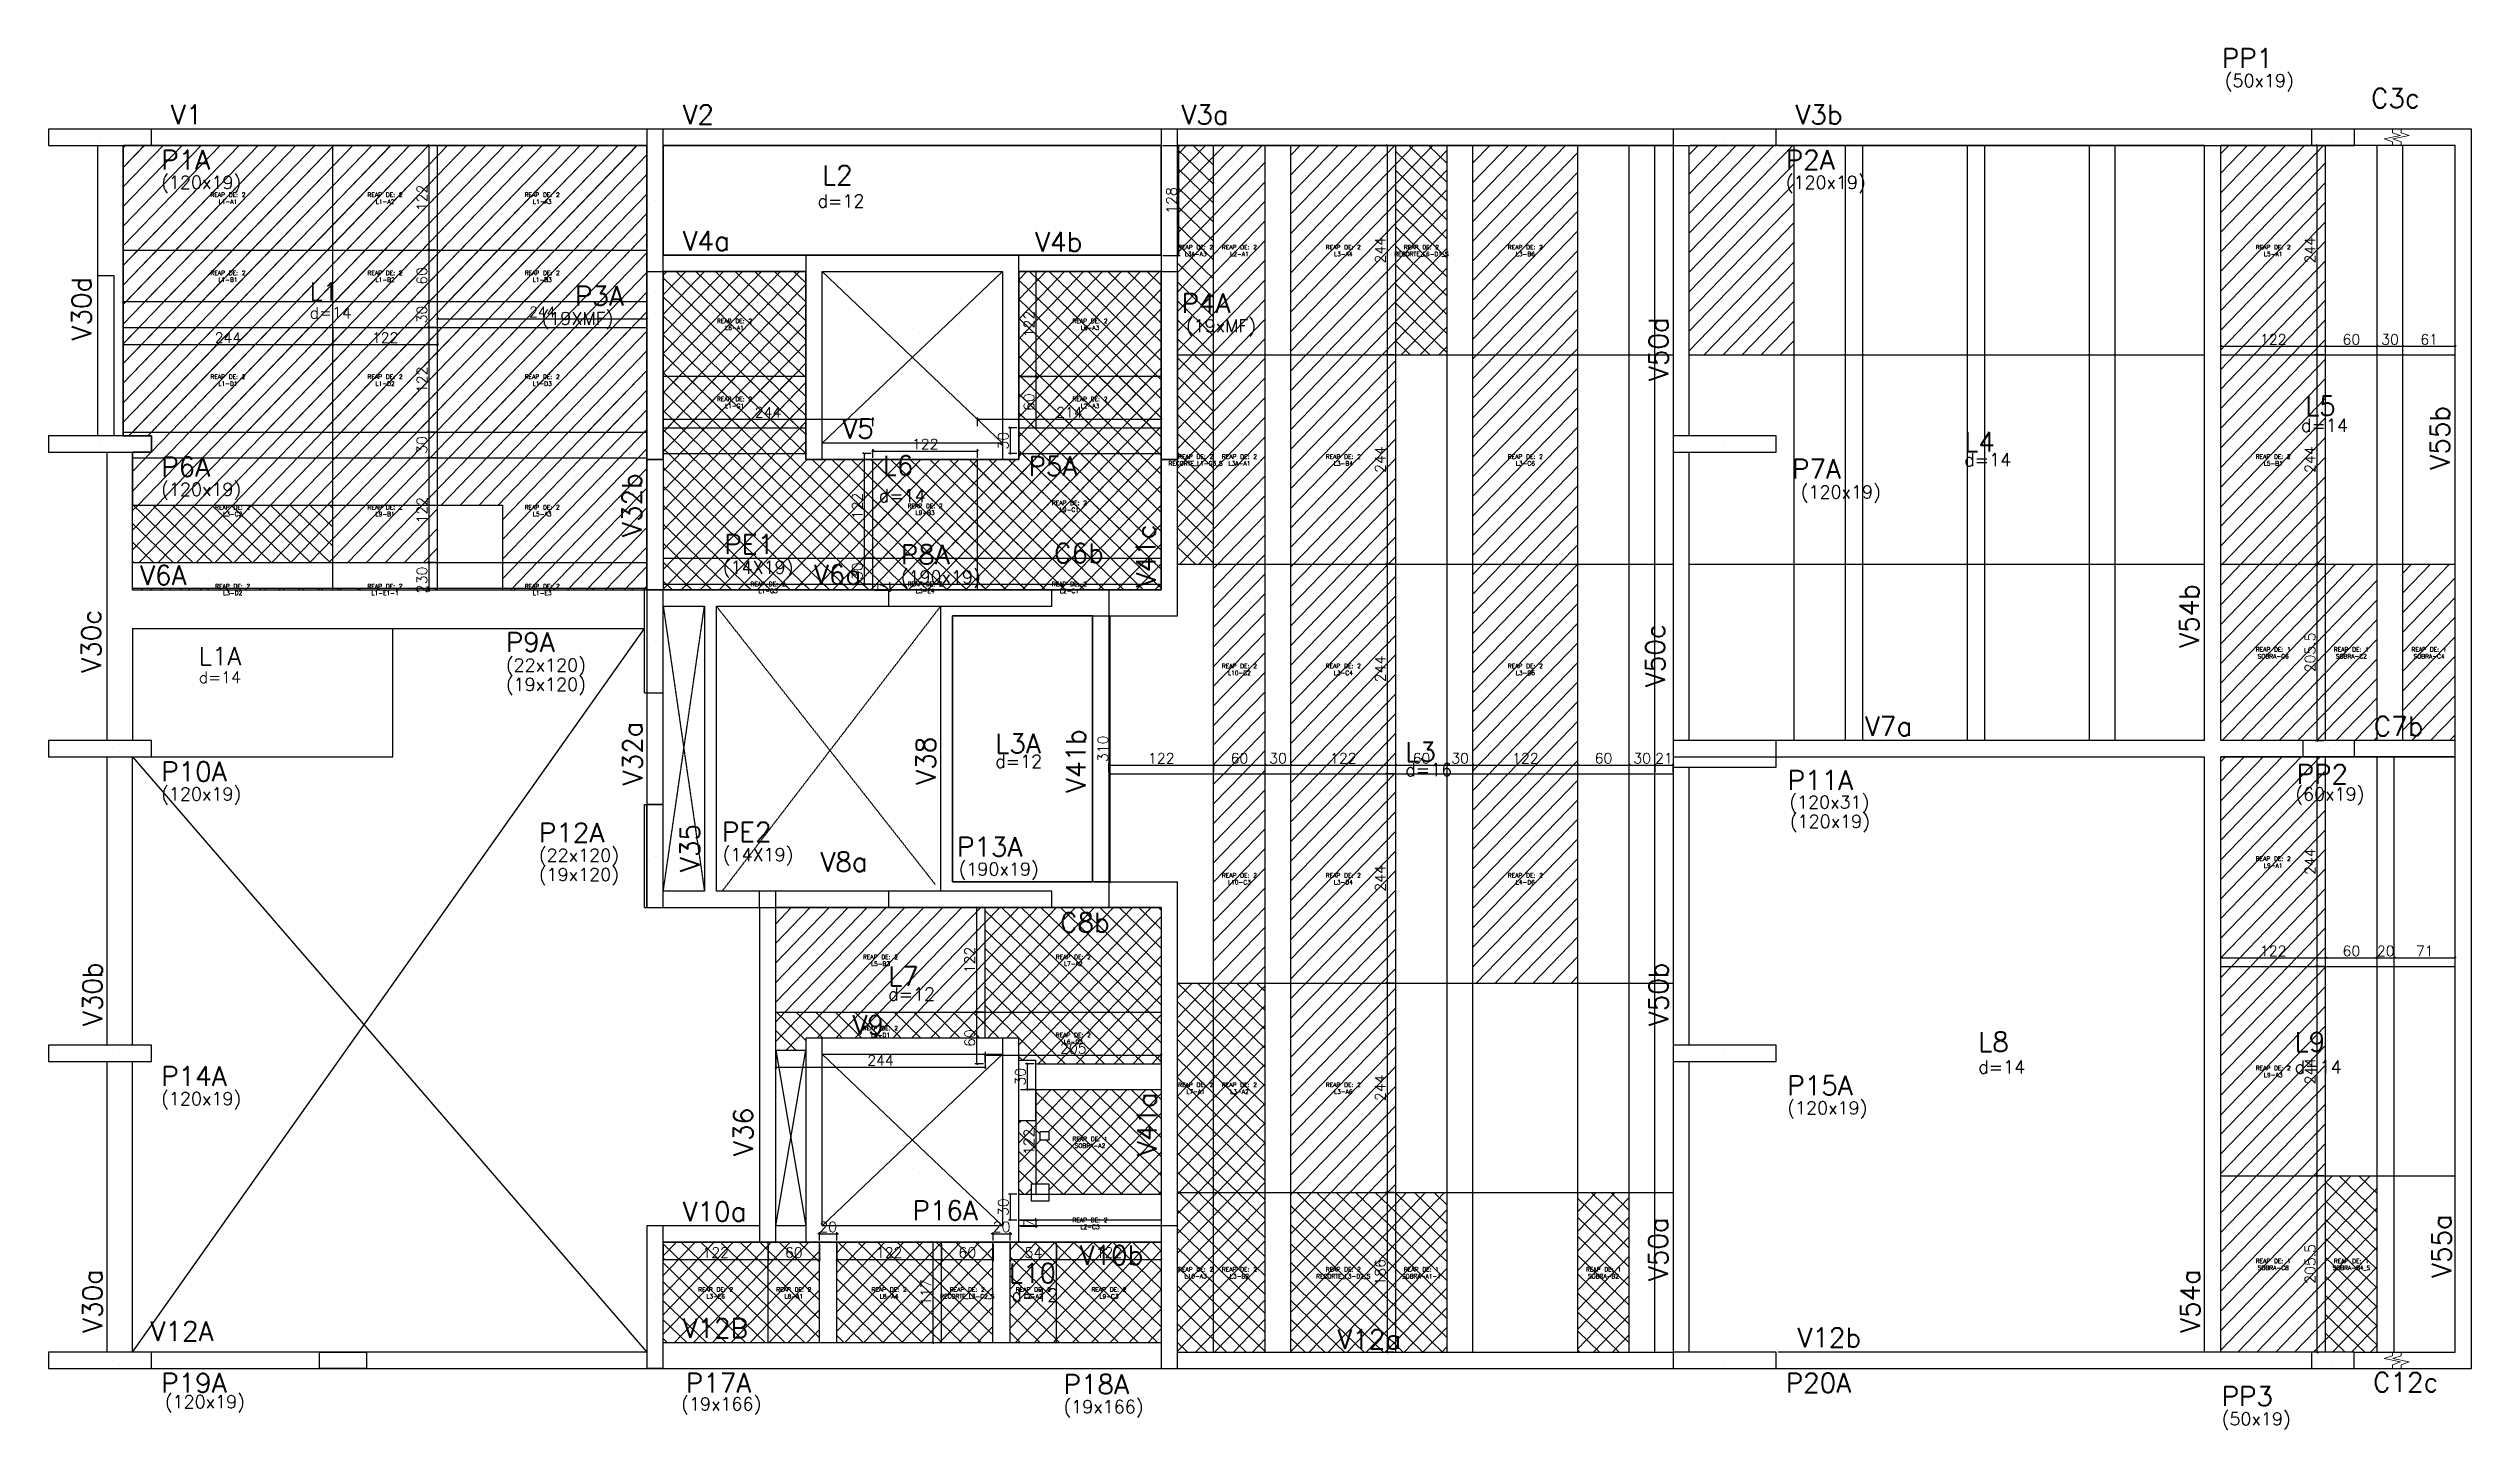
# Model space of a CAD drawing. Extents: x -40810 to 33675, y -2018 to 21213.
# Drawn here: x 17748 to 20570, y 14398 to 16007 of the extents above; entities that cross this region are included whole.
import ezdxf
from ezdxf.enums import TextEntityAlignment as Align

# ---------------------------------------------------------------- set-up
doc = ezdxf.new("R2010")
doc.units = 0
doc.linetypes.add('ESTILO_TQS_0001', pattern=[1, 0.7, -0.3])
doc.linetypes.add('TRAZO_HUECO', pattern=[0.75, 0.5, -0.25])
doc.layers.get('0').update_dxf_attribs({"color": 1, "lineweight": 9})
for name, color, linetype in [('1', 5, 'Continuous'), ('10', 7, 'Continuous'), ('12', 3, 'Continuous'), ('13', 7, 'Continuous'), ('18', 9, 'Continuous'), ('19', 5, 'Continuous'), ('201', 7, 'ESTILO_TQS_0001'), ('241', 7, 'TRAZO_HUECO'), ('242', 3, 'Continuous'), ('3', 2, 'Continuous'), ('30', 15, 'Continuous'), ('4', 2, 'Continuous'), ('42', 7, 'Continuous'), ('8', 5, 'Continuous'), ('9', 3, 'Continuous'), ('NOMENCLATURA', 7, 'Continuous'), ('P-NOTAS', 7, 'Continuous'), ('Painéis', 255, 'Continuous')]:
    doc.layers.add(name, color=color, linetype=linetype)
doc.layers.add('REAPROVEITAMENTO', color=251, linetype='Continuous', lineweight=9)
doc.styles.add('Romans', font='romans.shx', dxfattribs={"height": 12})
doc.styles.get("Standard").update_dxf_attribs({"font": 'romans.shx', "width": 0.8})
doc.styles.add('standart', font='txt.shx')
doc.dimstyles.new('cotas', dxfattribs={"dimtxt": 9, "dimasz": 2, "dimexe": 2, "dimexo": 2, "dimgap": 2, "dimtad": 1, "dimdec": 1, "dimzin": 12, "dimdsep": 46, "dimtxsty": 'Romans', "dimblk": 'OBLIQUE', "dimcen": 9, "dimclrd": 4, "dimclre": 4, "dimclrt": 240, "dimaunit": 1, "dimadec": 8, "dimazin": 3, "dimtfac": 1, "dimtdec": 1, "dimtix": 1, "dimtmove": 0, "dimatfit": 2, "dimldrblk": 'OBLIQUE', "dimfxl": 1, "dimtolj": 1, "dimtzin": 0, "dimlwd": -1, "dimlwe": -1, "dimarcsym": 0})
pattern_1 = [(46, (-222.171, -201.545), (-11.419519, 11.027702), [])]
pattern_2 = [(46, (-222.171, -201.545), (-11.419519, 11.027702), []), (136, (-222.171, -201.545), (-11.027702, -11.419519), [])]

msp = doc.modelspace()

# ---------------------------------------------------------------- texts
at = {"layer": '10'}
for s, height, p in [('L2', 22.5, (18648.544, 15848.418)), ('L1', 21, (18051.728, 15713.398)), ('L5', 22.5, (20375.793, 15579.434)), ('L4', 22.5, (19978.79, 15537.532)), ('L6', 22.5, (18719.196, 15510.186)), ('L1A', 21, (17922.753, 15288.595)), ('L3A', 22.5, (18850.237, 15186.208)), ('L3', 22.5, (19327.796, 15176.352)), ('L7', 22.5, (18725.495, 14914.994)), ('L8', 22.5, (19995.108, 14838.517)), ('L9', 22.5, (20363.591, 14838.517)), ('L10', 22.5, (18866.22, 14568.976))]:
    msp.add_text(s, height=height, dxfattribs=at).set_placement(p)
at = {"layer": '12'}
for s, p in [('(50x19)', (20282.222, 15962.269)), ('(120x19)', (17878.873, 15843.644)), ('(120x19)', (19770.873, 15843.644)), ('(19XMF)', (18321.815, 15685.159)), ('(19xMF)', (19072.244, 15676.579)), ('(120x19)', (17878.873, 15486.144)), ('(120x19)', (19788.378, 15482.983)), ('(190x19)', (18740.181, 15383.861)), ('(22x120)', (18280.288, 15281.238)), ('(19x120)', (18280.288, 15258.738)), ('(120x19)', (17878.873, 15131.144)), ('(120x31)', (19775.037, 15121.556)), ('(60x19)', (20364.424, 15130.985)), ('(120x19)', (19775.695, 15099.177)), ('(22x120)', (18318.76, 15059.77)), ('(19x120)', (18318.76, 15037.27)), ('(190x19)', (18807.581, 15043.553)), ('(120x19)', (17878.873, 14776.144)), ('(120x19)', (19772.674, 14765.339)), ('(120x19)', (17883.136, 14422.928)), ('(19x166)', (18484.542, 14420.402)), ('(19x166)', (18929.732, 14417.111)), ('(50x19)', (20278.563, 14403.046))]:
    msp.add_text(s, height=15, dxfattribs=at).set_placement(p)
at = {"layer": '13'}
for s, height, p in [('d=12', 15, (18643.276, 15822.053)), ('d=14', 13.5, (18051.728, 15692.503)), ('d=14', 15, (20370.993, 15560.688)), ('d=14', 15, (19978.79, 15520.532)), ('d=14', 15, (18714.546, 15478.76)), ('d=14', 13.5, (17922.753, 15267.7)), ('d=12', 15, (18850.237, 15169.208)), ('d=16', 15, (19327.796, 15159.352)), ('d=12', 15, (18725.495, 14897.994)), ('d=14', 15, (19995.108, 14813.017)), ('d=14', 15, (20363.591, 14813.017)), ('d=12', 15, (18869.057, 14547.259))]:
    msp.add_text(s, height=height, dxfattribs=at).set_placement(p)
at = {"layer": '8'}
for s, p in [('C3c', (20452.591, 15938.073)), ('V1', (17890.123, 15918.894)), ('V2', (18486.123, 15918.894)), ('V3a', (19067.123, 15918.894)), ('V3b', (19782.123, 15918.894)), ('V4a', (18486.123, 15771.894)), ('V4b', (18896.766, 15770.737)), ('V5', (18672.123, 15552.894)), ('C6b', (18918.815, 15408.016)), ('V6A', (17854.316, 15382.373)), ('V6a', (18639.011, 15383.005)), ('V7a', (19863.123, 15206.394)), ('C7b', (20455.787, 15206.394)), ('V8a', (18646.622, 15048.242)), ('C8b', (18925.753, 14977.621)), ('V9', (18684.024, 14858.536)), ('V10a', (18486.123, 14640.894)), ('V10b', (18948.505, 14590.082)), ('V12A', (17866.466, 14501.571)), ('V12B', (18486.123, 14504.894)), ('V12a', (19248.595, 14491.976)), ('V12b', (19784.43, 14493.894)), ('C12c', (20454.917, 14441.95))]:
    msp.add_text(s, height=22.5, dxfattribs=at).set_placement(p)
for s, p in [('V30d', (17797.441, 15667.03)), ('V50d', (19633.998, 15619.803)), ('V55b', (20543.763, 15516.653)), ('V32b', (18438.352, 15438.169)), ('V41c', (19036.992, 15379.399)), ('V54b', (20251.934, 15309.067)), ('V30c', (17808.582, 15279.895)), ('V50c', (19630.137, 15263.16)), ('V32a', (18438.998, 15148.769)), ('V41b', (18955.356, 15139.999)), ('V38', (18780.57, 15149.378)), ('V35', (18505.997, 15047.769)), ('V30b', (17809.998, 14868.269)), ('V50b', (19633.998, 14868.083)), ('V41a', (19037.998, 14716.969)), ('V36', (18567.998, 14716.969)), ('V50a', (19633.46, 14571.128)), ('V55a', (20545.976, 14574.839)), ('V30a', (17809.998, 14510.769)), ('V54a', (20252.998, 14510.769))]:
    msp.add_text(s, height=22.5, rotation=90, dxfattribs=at).set_placement(p)
at = {"layer": '9'}
for s, height, p in [('PP1', 22.5, (20278.722, 15984.769)), ('P1A', 22.5, (17878.873, 15866.144)), ('P2A', 22.5, (19770.873, 15866.144)), ('P3A', 22.5, (18360.779, 15707.723)), ('P4A', 22.5, (19067.138, 15699.079)), ('P6A', 22.5, (17878.873, 15508.644)), ('P5A', 22.5, (18888.873, 15509.359)), ('P7A', 22.5, (19778.102, 15506.273)), ('PE1', 22.5, (18534.703, 15418.433)), ('(14X19)', 15, (18532.867, 15395.259)), ('P8A', 22.5, (18740.181, 15406.361)), ('P9A', 22.5, (18280.288, 15304.238)), ('P10A', 22.5, (17878.873, 15153.644)), ('P11A', 22.5, (19773.106, 15143.382)), ('PP2', 22.5, (20365.937, 15150.43)), ('P12A', 22.5, (18318.76, 15082.27)), ('PE2', 22.5, (18531.888, 15083.215)), ('(14X19)', 15, (18532.818, 15060.409)), ('P13A', 22.5, (18805.698, 15065.891)), ('P14A', 22.5, (17878.873, 14798.644)), ('P15A', 22.5, (19772.674, 14787.839)), ('P16A', 22.5, (18753.744, 14642.196)), ('P19A', 22.5, (17878.873, 14441.144)), ('P17A', 22.5, (18489.816, 14441.144)), ('P18A', 22.5, (18929.732, 14439.611)), ('P20A', 22.5, (19770.873, 14441.144)), ('PP3', 22.5, (20278.563, 14425.546))]:
    msp.add_text(s, height=height, dxfattribs=at).set_placement(p)
at = {"layer": 'NOMENCLATURA', "linetype": 'Continuous', "ltscale": 30, "style": 'standart'}
for s, p in [('REAP DE: 2', (17956.652, 15836.724)), ('REAP DE: 2', (18139.652, 15836.724)), ('REAP DE: 2', (18322.652, 15836.724)), ('L1-A1', (17956.652, 15828.724)), ('L1-A2', (18139.652, 15828.724)), ('L1-A3', (18322.652, 15828.724)), ('REAP DE: 2', (19083.652, 15775.724)), ('REAP DE: 2', (19134.652, 15775.724)), ('REAP DE: 2', (19255.652, 15775.724)), ('REAP DE: 2', (19346.652, 15775.724)), ('REAP DE: 2', (19467.652, 15775.724)), ('REAP DE: 2', (20338.652, 15775.724)), ('REAP DE: 2', (17956.652, 15745.724)), ('REAP DE: 2', (18139.652, 15745.724)), ('REAP DE: 2', (18322.652, 15745.724)), ('L3A-A3', (19083.652, 15767.724)), ('L2-A1', (19134.652, 15767.724)), ('L3-A4', (19255.652, 15767.724)), ('RECORTE_L6-D1_S', (19346.652, 15767.724)), ('L3-B6', (19467.652, 15767.724)), ('L5-A1', (20338.652, 15767.724)), ('L1-B1', (17956.652, 15737.724)), ('L1-B2', (18139.652, 15737.724)), ('L1-B3', (18322.652, 15737.724)), ('REAP DE: 2', (18546.652, 15689.724)), ('REAP DE: 2', (18960.652, 15689.724)), ('L6-A1', (18546.652, 15681.724)), ('L6-A3', (18960.652, 15681.724)), ('REAP DE: 2', (17956.652, 15624.724)), ('L1-D1', (17956.652, 15616.724)), ('REAP DE: 2', (18139.652, 15624.724)), ('L1-D2', (18139.652, 15616.724)), ('REAP DE: 2', (18322.652, 15624.724)), ('L1-D3', (18322.652, 15616.724)), ('REAP DE: 2', (18546.652, 15598.724)), ('L1-G1', (18546.652, 15590.724)), ('REAP DE: 2', (18960.652, 15598.724)), ('L2-A3', (18960.652, 15590.724)), ('RECORTE_L1-G3_S', (19083.652, 15523.724)), ('REAP DE: 2', (19083.652, 15531.724)), ('REAP DE: 2', (19134.652, 15531.724)), ('L3A-A1', (19134.652, 15523.724)), ('REAP DE: 2', (19255.652, 15531.724)), ('L3-B4', (19255.652, 15523.724)), ('REAP DE: 2', (19467.652, 15531.724)), ('L3-C6', (19467.652, 15523.724)), ('REAP DE: 2', (20338.652, 15531.724)), ('L5-B1', (20338.652, 15523.724)), ('REAP DE: 2', (17962.152, 15472.724)), ('L3-C2', (17962.152, 15464.724)), ('REAP DE: 2', (18139.652, 15472.724)), ('L9-B1', (18139.652, 15464.724)), ('REAP DE: 2', (18322.652, 15472.724)), ('L5-A3', (18322.652, 15464.724)), ('REAP DE: 2', (18768.652, 15474.224)), ('L9-B3', (18768.652, 15466.224)), ('REAP DE: 2', (18936.652, 15477.724)), ('L9-C1', (18936.652, 15469.724)), ('REAP DE: 2', (17962.152, 15380.724)), ('REAP DE: 2', (18139.652, 15380.724)), ('REAP DE: 2', (18322.652, 15380.724)), ('REAP DE: 2', (18585.652, 15383.224)), ('REAP DE: 2', (18768.652, 15383.224)), ('REAP DE: 2', (18936.652, 15383.224)), ('L3-D2', (17962.152, 15372.724)), ('L1-E1-1', (18139.652, 15372.724)), ('L1-E3', (18322.652, 15372.724)), ('L1-G3', (18585.652, 15375.224)), ('L3-E4', (18768.652, 15375.224)), ('L2-C1', (18936.652, 15375.224)), ('REAP DE: 1', (20338.652, 15306.974)), ('SOBRA-C6', (20338.652, 15298.974)), ('REAP DE: 1', (20429.652, 15306.974)), ('SOBRA-C2', (20429.652, 15298.974)), ('REAP DE: 1', (20520.152, 15306.974)), ('SOBRA-C4', (20520.152, 15298.974)), ('REAP DE: 2', (19134.652, 15287.724)), ('L10-C2', (19134.652, 15279.724)), ('REAP DE: 2', (19255.652, 15287.724)), ('L3-C4', (19255.652, 15279.724)), ('REAP DE: 2', (19467.652, 15287.724)), ('L3-D6', (19467.652, 15279.724)), ('REAP DE: 2', (19134.652, 15043.724)), ('REAP DE: 2', (19255.652, 15043.724)), ('REAP DE: 2', (19467.652, 15043.724)), ('REAP DE: 2', (20338.652, 15063.224)), ('L9-A1', (20338.652, 15055.224)), ('L10-C3', (19134.652, 15035.724)), ('L3-D4', (19255.652, 15035.724)), ('L4-D6', (19467.652, 15035.724)), ('REAP DE: 2', (18716.652, 14948.724)), ('L5-B3', (18716.652, 14940.724)), ('REAP DE: 2', (18941.152, 14948.724)), ('L7-A2', (18941.152, 14940.724)), ('REAP DE: 2', (18716.652, 14865.724)), ('L6-D1', (18716.652, 14857.724)), ('REAP DE: 2', (18941.152, 14857.724)), ('L6-D3', (18941.152, 14849.724)), ('REAP DE: 2', (20338.652, 14819.224)), ('REAP DE: 2', (19083.652, 14799.724)), ('L7-A1', (19083.652, 14791.724)), ('REAP DE: 2', (19134.652, 14799.724)), ('L3-A2', (19134.652, 14791.724)), ('REAP DE: 2', (19255.652, 14799.724)), ('L3-A6', (19255.652, 14791.724)), ('L9-A3', (20338.652, 14811.224)), ('REAP DE: 1', (18960.652, 14736.724)), ('SOBRA-A2', (18960.652, 14728.724)), ('REAP DE: 2', (18960.652, 14642.224)), ('L2-C3', (18960.652, 14634.224)), ('REAP DE: 1', (20338.652, 14594.474)), ('REAP DE: 1', (20429.652, 14594.474)), ('REAP DE: 2', (18524.652, 14561.224)), ('REAP DE: 2', (18615.652, 14561.224)), ('REAP DE: 2', (18726.652, 14561.224)), ('REAP DE: 2', (18817.652, 14561.224)), ('REAP DE: 2', (18894.652, 14561.224)), ('REAP DE: 2', (18982.652, 14561.224)), ('REAP DE: 2', (19083.652, 14584.724)), ('L10-A3', (19083.652, 14576.724)), ('REAP DE: 2', (19134.652, 14584.724)), ('L3-B2', (19134.652, 14576.724)), ('RECORTE_L3-D2_S', (19255.652, 14576.724)), ('REAP DE: 2', (19255.652, 14584.724)), ('SOBRA-A1-1', (19346.652, 14576.724)), ('REAP DE: 1', (19346.652, 14584.724)), ('REAP DE: 1', (19558.652, 14584.724)), ('SOBRA-B2', (19558.652, 14576.724)), ('SOBRA-C8', (20338.652, 14586.474)), ('SOBRA-B4_S', (20429.652, 14586.474)), ('L3-E6', (18524.652, 14553.224)), ('L8-A1', (18615.652, 14553.224)), ('L8-A4', (18726.652, 14553.224)), ('RECORTE_L3-C2_S', (18817.652, 14553.224)), ('L2-A2', (18894.652, 14553.224)), ('L9-C3', (18982.652, 14553.224))]:
    msp.add_text(s, height=5, dxfattribs=at).set_placement(p, align=Align.MIDDLE_CENTER)

# ---------------------------------------------------------------- blocks, each defined once
blk = doc.blocks.new('_Oblique')
at = {"color": 0, "linetype": 'ByBlock', "lineweight": -2}
blk.add_line((-0.5, -0.5), (0.5, 0.5), dxfattribs=at)
blk = doc.blocks.new('*D3995')
at = {"layer": 'Defpoints', "color": 0, "linetype": 'Continuous', "ltscale": 30, "transparency": 16777216}
for p in [(17834.7, 15682.2), (18078.7, 15682.2), (18078.7, 15662.2)]:
    blk.add_point(p, dxfattribs=at)
at = {"layer": 'P-NOTAS', "color": 4, "linetype": 'Continuous', "ltscale": 30, "transparency": 16777216}
for p, q in [((17834.7, 15680.2), (17834.7, 15660.2)), ((17834.7, 15662.2), (18078.7, 15662.2)), ((18078.7, 15680.2), (18078.7, 15660.2))]:
    blk.add_line(p, q, dxfattribs=at)
at = {"layer": 'P-NOTAS', "color": 4, "linetype": 'Continuous', "ltscale": 30, "transparency": 16777216, "xscale": 2, "yscale": 2, "zscale": 2, "rotation": 180}
blk.add_blockref('_Oblique', (17834.7, 15662.2), dxfattribs=at)
at = {"layer": 'P-NOTAS', "color": 4, "linetype": 'Continuous', "ltscale": 30, "transparency": 16777216, "xscale": 2, "yscale": 2, "zscale": 2}
blk.add_blockref('_Oblique', (18078.7, 15662.2), dxfattribs=at)
at = {"layer": 'P-NOTAS', "color": 240, "linetype": 'Continuous', "ltscale": 30, "transparency": 16777216, "insert": (17956.7, 15670.2), "char_height": 12, "attachment_point": 5, "style": 'Romans'}
blk.add_mtext('\\A1;244', dxfattribs=at)
blk = doc.blocks.new('*D3996')
at = {"layer": 'Defpoints', "color": 0, "linetype": 'Continuous', "ltscale": 30, "transparency": 16777216}
for p in [(18078.7, 15682.2), (18200.7, 15682.2), (18200.7, 15662.2)]:
    blk.add_point(p, dxfattribs=at)
at = {"layer": 'P-NOTAS', "color": 4, "linetype": 'Continuous', "ltscale": 30, "transparency": 16777216}
for p, q in [((18078.7, 15680.2), (18078.7, 15660.2)), ((18078.7, 15662.2), (18200.7, 15662.2)), ((18200.7, 15680.2), (18200.7, 15660.2))]:
    blk.add_line(p, q, dxfattribs=at)
at = {"layer": 'P-NOTAS', "color": 4, "linetype": 'Continuous', "ltscale": 30, "transparency": 16777216, "xscale": 2, "yscale": 2, "zscale": 2, "rotation": 180}
blk.add_blockref('_Oblique', (18078.7, 15662.2), dxfattribs=at)
at = {"layer": 'P-NOTAS', "color": 4, "linetype": 'Continuous', "ltscale": 30, "transparency": 16777216, "xscale": 2, "yscale": 2, "zscale": 2}
blk.add_blockref('_Oblique', (18200.7, 15662.2), dxfattribs=at)
at = {"layer": 'P-NOTAS', "color": 240, "linetype": 'Continuous', "ltscale": 30, "transparency": 16777216, "insert": (18139.7, 15670.2), "char_height": 12, "attachment_point": 5, "style": 'Romans'}
blk.add_mtext('\\A1;122', dxfattribs=at)
blk = doc.blocks.new('*D3997')
at = {"layer": 'Defpoints', "color": 0, "linetype": 'Continuous', "ltscale": 30, "transparency": 16777216}
for p in [(18444.7, 15692.2), (18200.7, 15682.2), (18444.7, 15682.2)]:
    blk.add_point(p, dxfattribs=at)
at = {"layer": 'P-NOTAS', "color": 4, "linetype": 'Continuous', "ltscale": 30, "transparency": 16777216}
for p, q in [((18200.7, 15684.2), (18200.7, 15694.2)), ((18200.7, 15692.2), (18444.7, 15692.2)), ((18444.7, 15684.2), (18444.7, 15694.2))]:
    blk.add_line(p, q, dxfattribs=at)
at = {"layer": 'P-NOTAS', "color": 4, "linetype": 'Continuous', "ltscale": 30, "transparency": 16777216, "xscale": 2, "yscale": 2, "zscale": 2, "rotation": 180}
blk.add_blockref('_Oblique', (18200.7, 15692.2), dxfattribs=at)
at = {"layer": 'P-NOTAS', "color": 4, "linetype": 'Continuous', "ltscale": 30, "transparency": 16777216, "xscale": 2, "yscale": 2, "zscale": 2}
blk.add_blockref('_Oblique', (18444.7, 15692.2), dxfattribs=at)
at = {"layer": 'P-NOTAS', "color": 240, "linetype": 'Continuous', "ltscale": 30, "transparency": 16777216, "insert": (18322.7, 15700.2), "char_height": 12, "attachment_point": 5, "style": 'Romans'}
blk.add_mtext('\\A1;244', dxfattribs=at)
blk = doc.blocks.new('*D3998')
at = {"layer": 'Defpoints', "color": 0, "linetype": 'Continuous', "ltscale": 30, "transparency": 16777216}
for p in [(18200.6, 15894.2), (18190.6, 15772.2), (18200.6, 15772.2)]:
    blk.add_point(p, dxfattribs=at)
at = {"layer": 'P-NOTAS', "color": 4, "linetype": 'Continuous', "ltscale": 30, "transparency": 16777216}
for p, q in [((18198.6, 15894.2), (18188.6, 15894.2)), ((18190.6, 15894.2), (18190.6, 15772.2)), ((18198.6, 15772.2), (18188.6, 15772.2))]:
    blk.add_line(p, q, dxfattribs=at)
at = {"layer": 'P-NOTAS', "color": 4, "linetype": 'Continuous', "ltscale": 30, "transparency": 16777216, "xscale": 2, "yscale": 2, "zscale": 2}
for p, rotation in [((18190.6, 15894.2), 90), ((18190.6, 15772.2), 270)]:
    blk.add_blockref('_Oblique', p, dxfattribs=dict(at, rotation=rotation))
at = {"layer": 'P-NOTAS', "color": 240, "linetype": 'Continuous', "ltscale": 30, "transparency": 16777216, "insert": (18182.6, 15833.2), "char_height": 12, "attachment_point": 5, "rotation": 90, "style": 'Romans'}
blk.add_mtext('\\A1;122', dxfattribs=at)
blk = doc.blocks.new('*D3999')
at = {"layer": 'Defpoints', "color": 0, "linetype": 'Continuous', "ltscale": 30, "transparency": 16777216}
for p in [(18200.6, 15772.2), (18190.6, 15712.2), (18200.6, 15712.2)]:
    blk.add_point(p, dxfattribs=at)
at = {"layer": 'P-NOTAS', "color": 4, "linetype": 'Continuous', "ltscale": 30, "transparency": 16777216}
for p, q in [((18198.6, 15772.2), (18188.6, 15772.2)), ((18190.6, 15772.2), (18190.6, 15712.2)), ((18198.6, 15712.2), (18188.6, 15712.2))]:
    blk.add_line(p, q, dxfattribs=at)
at = {"layer": 'P-NOTAS', "color": 4, "linetype": 'Continuous', "ltscale": 30, "transparency": 16777216, "xscale": 2, "yscale": 2, "zscale": 2}
for p, rotation in [((18190.6, 15772.2), 90), ((18190.6, 15712.2), 270)]:
    blk.add_blockref('_Oblique', p, dxfattribs=dict(at, rotation=rotation))
at = {"layer": 'P-NOTAS', "color": 240, "linetype": 'Continuous', "ltscale": 30, "transparency": 16777216, "insert": (18182.6, 15742.2), "char_height": 12, "attachment_point": 5, "rotation": 90, "style": 'Romans'}
blk.add_mtext('\\A1;60', dxfattribs=at)
blk = doc.blocks.new('*D4000')
at = {"layer": 'Defpoints', "color": 0, "linetype": 'Continuous', "ltscale": 30, "transparency": 16777216}
for p in [(18200.6, 15712.2), (18190.6, 15682.2), (18200.6, 15682.2)]:
    blk.add_point(p, dxfattribs=at)
at = {"layer": 'P-NOTAS', "color": 4, "linetype": 'Continuous', "ltscale": 30, "transparency": 16777216}
for p, q in [((18198.6, 15712.2), (18188.6, 15712.2)), ((18190.6, 15712.2), (18190.6, 15682.2)), ((18198.6, 15682.2), (18188.6, 15682.2))]:
    blk.add_line(p, q, dxfattribs=at)
at = {"layer": 'P-NOTAS', "color": 4, "linetype": 'Continuous', "ltscale": 30, "transparency": 16777216, "xscale": 2, "yscale": 2, "zscale": 2}
for p, rotation in [((18190.6, 15712.2), 90), ((18190.6, 15682.2), 270)]:
    blk.add_blockref('_Oblique', p, dxfattribs=dict(at, rotation=rotation))
at = {"layer": 'P-NOTAS', "color": 240, "linetype": 'Continuous', "ltscale": 30, "transparency": 16777216, "insert": (18182.6, 15697.2), "char_height": 12, "attachment_point": 5, "rotation": 90, "style": 'Romans'}
blk.add_mtext('\\A1;30', dxfattribs=at)
blk = doc.blocks.new('*D4001')
at = {"layer": 'Defpoints', "color": 0, "linetype": 'Continuous', "ltscale": 30, "transparency": 16777216}
for p in [(18200.6, 15682.2), (18190.6, 15560.2), (18200.6, 15560.2)]:
    blk.add_point(p, dxfattribs=at)
at = {"layer": 'P-NOTAS', "color": 4, "linetype": 'Continuous', "ltscale": 30, "transparency": 16777216}
for p, q in [((18198.6, 15682.2), (18188.6, 15682.2)), ((18190.6, 15682.2), (18190.6, 15560.2)), ((18198.6, 15560.2), (18188.6, 15560.2))]:
    blk.add_line(p, q, dxfattribs=at)
at = {"layer": 'P-NOTAS', "color": 4, "linetype": 'Continuous', "ltscale": 30, "transparency": 16777216, "xscale": 2, "yscale": 2, "zscale": 2}
for p, rotation in [((18190.6, 15682.2), 90), ((18190.6, 15560.2), 270)]:
    blk.add_blockref('_Oblique', p, dxfattribs=dict(at, rotation=rotation))
at = {"layer": 'P-NOTAS', "color": 240, "linetype": 'Continuous', "ltscale": 30, "transparency": 16777216, "insert": (18182.6, 15621.2), "char_height": 12, "attachment_point": 5, "rotation": 90, "style": 'Romans'}
blk.add_mtext('\\A1;122', dxfattribs=at)
blk = doc.blocks.new('*D4002')
at = {"layer": 'Defpoints', "color": 0, "linetype": 'Continuous', "ltscale": 30, "transparency": 16777216}
for p in [(18200.6, 15560.2), (18190.6, 15530.2), (18200.6, 15530.2)]:
    blk.add_point(p, dxfattribs=at)
at = {"layer": 'P-NOTAS', "color": 4, "linetype": 'Continuous', "ltscale": 30, "transparency": 16777216}
for p, q in [((18198.6, 15560.2), (18188.6, 15560.2)), ((18190.6, 15560.2), (18190.6, 15530.2)), ((18198.6, 15530.2), (18188.6, 15530.2))]:
    blk.add_line(p, q, dxfattribs=at)
at = {"layer": 'P-NOTAS', "color": 4, "linetype": 'Continuous', "ltscale": 30, "transparency": 16777216, "xscale": 2, "yscale": 2, "zscale": 2}
for p, rotation in [((18190.6, 15560.2), 90), ((18190.6, 15530.2), 270)]:
    blk.add_blockref('_Oblique', p, dxfattribs=dict(at, rotation=rotation))
at = {"layer": 'P-NOTAS', "color": 240, "linetype": 'Continuous', "ltscale": 30, "transparency": 16777216, "insert": (18182.6, 15545.2), "char_height": 12, "attachment_point": 5, "rotation": 90, "style": 'Romans'}
blk.add_mtext('\\A1;30', dxfattribs=at)
blk = doc.blocks.new('*D4003')
at = {"layer": 'Defpoints', "color": 0, "linetype": 'Continuous', "ltscale": 30, "transparency": 16777216}
for p in [(18200.6, 15530.2), (18190.6, 15408.2), (18200.6, 15408.2)]:
    blk.add_point(p, dxfattribs=at)
at = {"layer": 'P-NOTAS', "color": 4, "linetype": 'Continuous', "ltscale": 30, "transparency": 16777216}
for p, q in [((18198.6, 15530.2), (18188.6, 15530.2)), ((18190.6, 15530.2), (18190.6, 15408.2)), ((18198.6, 15408.2), (18188.6, 15408.2))]:
    blk.add_line(p, q, dxfattribs=at)
at = {"layer": 'P-NOTAS', "color": 4, "linetype": 'Continuous', "ltscale": 30, "transparency": 16777216, "xscale": 2, "yscale": 2, "zscale": 2}
for p, rotation in [((18190.6, 15530.2), 90), ((18190.6, 15408.2), 270)]:
    blk.add_blockref('_Oblique', p, dxfattribs=dict(at, rotation=rotation))
at = {"layer": 'P-NOTAS', "color": 240, "linetype": 'Continuous', "ltscale": 30, "transparency": 16777216, "insert": (18182.6, 15469.2), "char_height": 12, "attachment_point": 5, "rotation": 90, "style": 'Romans'}
blk.add_mtext('\\A1;122', dxfattribs=at)
blk = doc.blocks.new('*D4004')
at = {"layer": 'Defpoints', "color": 0, "linetype": 'Continuous', "ltscale": 30, "transparency": 16777216}
for p in [(18200.6, 15408.2), (18190.6, 15378.2), (18200.6, 15378.2)]:
    blk.add_point(p, dxfattribs=at)
at = {"layer": 'P-NOTAS', "color": 4, "linetype": 'Continuous', "ltscale": 30, "transparency": 16777216}
for p, q in [((18198.6, 15408.2), (18188.6, 15408.2)), ((18190.6, 15408.2), (18190.6, 15378.2)), ((18198.6, 15378.2), (18188.6, 15378.2))]:
    blk.add_line(p, q, dxfattribs=at)
at = {"layer": 'P-NOTAS', "color": 4, "linetype": 'Continuous', "ltscale": 30, "transparency": 16777216, "xscale": 2, "yscale": 2, "zscale": 2}
for p, rotation in [((18190.6, 15408.2), 90), ((18190.6, 15378.2), 270)]:
    blk.add_blockref('_Oblique', p, dxfattribs=dict(at, rotation=rotation))
at = {"layer": 'P-NOTAS', "color": 240, "linetype": 'Continuous', "ltscale": 30, "transparency": 16777216, "insert": (18182.6, 15393.2), "char_height": 12, "attachment_point": 5, "rotation": 90, "style": 'Romans'}
blk.add_mtext('\\A1;30', dxfattribs=at)
blk = doc.blocks.new('*D4005')
at = {"layer": 'Defpoints', "color": 0, "linetype": 'Continuous', "ltscale": 30, "transparency": 16777216}
for p in [(18190.6, 15376.2), (18200.6, 15378.2), (18200.6, 15376.2)]:
    blk.add_point(p, dxfattribs=at)
at = {"layer": 'P-NOTAS', "color": 4, "linetype": 'Continuous', "ltscale": 30, "transparency": 16777216}
for p, q in [((18190.6, 15378.2), (18190.6, 15380.2)), ((18198.6, 15378.2), (18188.6, 15378.2)), ((18198.6, 15376.2), (18188.6, 15376.2)), ((18190.6, 15378.2), (18190.6, 15376.2)), ((18190.6, 15376.2), (18190.6, 15374.2))]:
    blk.add_line(p, q, dxfattribs=at)
at = {"layer": 'P-NOTAS', "color": 4, "linetype": 'Continuous', "ltscale": 30, "transparency": 16777216, "xscale": 2, "yscale": 2, "zscale": 2}
for p, rotation in [((18190.6, 15378.2), 270), ((18190.6, 15376.2), 90)]:
    blk.add_blockref('_Oblique', p, dxfattribs=dict(at, rotation=rotation))
at = {"layer": 'P-NOTAS', "color": 240, "linetype": 'Continuous', "ltscale": 30, "transparency": 16777216, "insert": (18182.6, 15377.2), "char_height": 12, "attachment_point": 5, "rotation": 90, "style": 'Romans'}
blk.add_mtext('\\A1;2', dxfattribs=at)
blk = doc.blocks.new('*D4006')
at = {"layer": 'Defpoints', "color": 0, "linetype": 'Continuous', "ltscale": 30, "transparency": 16777216}
for p in [(19043.6, 15894.2), (19043.6, 15766.2), (19063.6, 15766.2)]:
    blk.add_point(p, dxfattribs=at)
at = {"layer": 'P-NOTAS', "color": 4, "linetype": 'Continuous', "ltscale": 30, "transparency": 16777216}
for p, q in [((19045.6, 15894.2), (19065.6, 15894.2)), ((19063.6, 15894.2), (19063.6, 15766.2)), ((19045.6, 15766.2), (19065.6, 15766.2))]:
    blk.add_line(p, q, dxfattribs=at)
at = {"layer": 'P-NOTAS', "color": 4, "linetype": 'Continuous', "ltscale": 30, "transparency": 16777216, "xscale": 2, "yscale": 2, "zscale": 2}
for p, rotation in [((19063.6, 15894.2), 90), ((19063.6, 15766.2), 270)]:
    blk.add_blockref('_Oblique', p, dxfattribs=dict(at, rotation=rotation))
at = {"layer": 'P-NOTAS', "color": 240, "linetype": 'Continuous', "ltscale": 30, "transparency": 16777216, "insert": (19055.6, 15830.2), "char_height": 12, "attachment_point": 5, "rotation": 90, "style": 'Romans'}
blk.add_mtext('\\A1;128', dxfattribs=at)
blk = doc.blocks.new('*D4007')
at = {"layer": 'Defpoints', "color": 0, "linetype": 'Continuous', "ltscale": 30, "transparency": 16777216}
for p in [(18463.7, 15565.2), (18707.7, 15575.2), (18707.7, 15565.2)]:
    blk.add_point(p, dxfattribs=at)
at = {"layer": 'P-NOTAS', "color": 4, "linetype": 'Continuous', "ltscale": 30, "transparency": 16777216}
for p, q in [((18463.7, 15567.2), (18463.7, 15577.2)), ((18463.7, 15575.2), (18707.7, 15575.2)), ((18707.7, 15567.2), (18707.7, 15577.2))]:
    blk.add_line(p, q, dxfattribs=at)
at = {"layer": 'P-NOTAS', "color": 4, "linetype": 'Continuous', "ltscale": 30, "transparency": 16777216, "xscale": 2, "yscale": 2, "zscale": 2, "rotation": 180}
blk.add_blockref('_Oblique', (18463.7, 15575.2), dxfattribs=at)
at = {"layer": 'P-NOTAS', "color": 4, "linetype": 'Continuous', "ltscale": 30, "transparency": 16777216, "xscale": 2, "yscale": 2, "zscale": 2}
blk.add_blockref('_Oblique', (18707.7, 15575.2), dxfattribs=at)
at = {"layer": 'P-NOTAS', "color": 240, "linetype": 'Continuous', "ltscale": 30, "transparency": 16777216, "insert": (18585.7, 15583.2), "char_height": 12, "attachment_point": 5, "style": 'Romans'}
blk.add_mtext('\\A1;244', dxfattribs=at)
blk = doc.blocks.new('*D4008')
at = {"layer": 'Defpoints', "color": 0, "linetype": 'Continuous', "ltscale": 30, "transparency": 16777216}
for p in [(18707.7, 15528.2), (18829.7, 15538.2), (18829.7, 15528.2)]:
    blk.add_point(p, dxfattribs=at)
at = {"layer": 'P-NOTAS', "color": 4, "linetype": 'Continuous', "ltscale": 30, "transparency": 16777216}
for p, q in [((18707.7, 15530.2), (18707.7, 15540.2)), ((18707.7, 15538.2), (18829.7, 15538.2)), ((18829.7, 15530.2), (18829.7, 15540.2))]:
    blk.add_line(p, q, dxfattribs=at)
at = {"layer": 'P-NOTAS', "color": 4, "linetype": 'Continuous', "ltscale": 30, "transparency": 16777216, "xscale": 2, "yscale": 2, "zscale": 2, "rotation": 180}
blk.add_blockref('_Oblique', (18707.7, 15538.2), dxfattribs=at)
at = {"layer": 'P-NOTAS', "color": 4, "linetype": 'Continuous', "ltscale": 30, "transparency": 16777216, "xscale": 2, "yscale": 2, "zscale": 2}
blk.add_blockref('_Oblique', (18829.7, 15538.2), dxfattribs=at)
at = {"layer": 'P-NOTAS', "color": 240, "linetype": 'Continuous', "ltscale": 30, "transparency": 16777216, "insert": (18768.7, 15546.2), "char_height": 12, "attachment_point": 5, "style": 'Romans'}
blk.add_mtext('\\A1;122', dxfattribs=at)
blk = doc.blocks.new('*D4009')
at = {"layer": 'Defpoints', "color": 0, "linetype": 'Continuous', "ltscale": 30, "transparency": 16777216}
for p in [(18829.7, 15565.2), (19043.7, 15575.2), (19043.7, 15565.2)]:
    blk.add_point(p, dxfattribs=at)
at = {"layer": 'P-NOTAS', "color": 4, "linetype": 'Continuous', "ltscale": 30, "transparency": 16777216}
for p, q in [((18829.7, 15567.2), (18829.7, 15577.2)), ((18829.7, 15575.2), (19043.7, 15575.2)), ((19043.7, 15567.2), (19043.7, 15577.2))]:
    blk.add_line(p, q, dxfattribs=at)
at = {"layer": 'P-NOTAS', "color": 4, "linetype": 'Continuous', "ltscale": 30, "transparency": 16777216, "xscale": 2, "yscale": 2, "zscale": 2, "rotation": 180}
blk.add_blockref('_Oblique', (18829.7, 15575.2), dxfattribs=at)
at = {"layer": 'P-NOTAS', "color": 4, "linetype": 'Continuous', "ltscale": 30, "transparency": 16777216, "xscale": 2, "yscale": 2, "zscale": 2}
blk.add_blockref('_Oblique', (19043.7, 15575.2), dxfattribs=at)
at = {"layer": 'P-NOTAS', "color": 240, "linetype": 'Continuous', "ltscale": 30, "transparency": 16777216, "insert": (18936.7, 15583.2), "char_height": 12, "attachment_point": 5, "style": 'Romans'}
blk.add_mtext('\\A1;214', dxfattribs=at)
blk = doc.blocks.new('*D4010')
at = {"layer": 'Defpoints', "color": 0, "linetype": 'Continuous', "ltscale": 30, "transparency": 16777216}
for p in [(18877.6, 15747.2), (18877.6, 15625.2), (18897.6, 15625.2)]:
    blk.add_point(p, dxfattribs=at)
at = {"layer": 'P-NOTAS', "color": 4, "linetype": 'Continuous', "ltscale": 30, "transparency": 16777216}
for p, q in [((18879.6, 15747.2), (18899.6, 15747.2)), ((18897.6, 15747.2), (18897.6, 15625.2)), ((18879.6, 15625.2), (18899.6, 15625.2))]:
    blk.add_line(p, q, dxfattribs=at)
at = {"layer": 'P-NOTAS', "color": 4, "linetype": 'Continuous', "ltscale": 30, "transparency": 16777216, "xscale": 2, "yscale": 2, "zscale": 2}
for p, rotation in [((18897.6, 15747.2), 90), ((18897.6, 15625.2), 270)]:
    blk.add_blockref('_Oblique', p, dxfattribs=dict(at, rotation=rotation))
at = {"layer": 'P-NOTAS', "color": 240, "linetype": 'Continuous', "ltscale": 30, "transparency": 16777216, "insert": (18889.6, 15686.2), "char_height": 12, "attachment_point": 5, "rotation": 90, "style": 'Romans'}
blk.add_mtext('\\A1;122', dxfattribs=at)
blk = doc.blocks.new('*D4011')
at = {"layer": 'Defpoints', "color": 0, "linetype": 'Continuous', "ltscale": 30, "transparency": 16777216}
for p in [(18877.6, 15625.2), (18877.6, 15565.2), (18897.6, 15565.2)]:
    blk.add_point(p, dxfattribs=at)
at = {"layer": 'P-NOTAS', "color": 4, "linetype": 'Continuous', "ltscale": 30, "transparency": 16777216}
for p, q in [((18879.6, 15625.2), (18899.6, 15625.2)), ((18897.6, 15625.2), (18897.6, 15565.2)), ((18879.6, 15565.2), (18899.6, 15565.2))]:
    blk.add_line(p, q, dxfattribs=at)
at = {"layer": 'P-NOTAS', "color": 4, "linetype": 'Continuous', "ltscale": 30, "transparency": 16777216, "xscale": 2, "yscale": 2, "zscale": 2}
for p, rotation in [((18897.6, 15625.2), 90), ((18897.6, 15565.2), 270)]:
    blk.add_blockref('_Oblique', p, dxfattribs=dict(at, rotation=rotation))
at = {"layer": 'P-NOTAS', "color": 240, "linetype": 'Continuous', "ltscale": 30, "transparency": 16777216, "insert": (18889.6, 15595.2), "char_height": 12, "attachment_point": 5, "rotation": 90, "style": 'Romans'}
blk.add_mtext('\\A1;60', dxfattribs=at)
blk = doc.blocks.new('*D4012')
at = {"layer": 'Defpoints', "color": 0, "linetype": 'Continuous', "ltscale": 30, "transparency": 16777216}
for p in [(18877.6, 15565.2), (18867.6, 15535.2), (18877.6, 15535.2)]:
    blk.add_point(p, dxfattribs=at)
at = {"layer": 'P-NOTAS', "color": 4, "linetype": 'Continuous', "ltscale": 30, "transparency": 16777216}
for p, q in [((18875.6, 15565.2), (18865.6, 15565.2)), ((18867.6, 15565.2), (18867.6, 15535.2)), ((18875.6, 15535.2), (18865.6, 15535.2))]:
    blk.add_line(p, q, dxfattribs=at)
at = {"layer": 'P-NOTAS', "color": 4, "linetype": 'Continuous', "ltscale": 30, "transparency": 16777216, "xscale": 2, "yscale": 2, "zscale": 2}
for p, rotation in [((18867.6, 15565.2), 90), ((18867.6, 15535.2), 270)]:
    blk.add_blockref('_Oblique', p, dxfattribs=dict(at, rotation=rotation))
at = {"layer": 'P-NOTAS', "color": 240, "linetype": 'Continuous', "ltscale": 30, "transparency": 16777216, "insert": (18859.6, 15550.2), "char_height": 12, "attachment_point": 5, "rotation": 90, "style": 'Romans'}
blk.add_mtext('\\A1;30', dxfattribs=at)
blk = doc.blocks.new('*D4013')
at = {"layer": 'Defpoints', "color": 0, "linetype": 'Continuous', "ltscale": 30, "transparency": 16777216}
for p in [(18707.6, 15535.2), (18697.6, 15413.2), (18707.6, 15413.2)]:
    blk.add_point(p, dxfattribs=at)
at = {"layer": 'P-NOTAS', "color": 4, "linetype": 'Continuous', "ltscale": 30, "transparency": 16777216}
for p, q in [((18705.6, 15535.2), (18695.6, 15535.2)), ((18697.6, 15535.2), (18697.6, 15413.2)), ((18705.6, 15413.2), (18695.6, 15413.2))]:
    blk.add_line(p, q, dxfattribs=at)
at = {"layer": 'P-NOTAS', "color": 4, "linetype": 'Continuous', "ltscale": 30, "transparency": 16777216, "xscale": 2, "yscale": 2, "zscale": 2}
for p, rotation in [((18697.6, 15535.2), 90), ((18697.6, 15413.2), 270)]:
    blk.add_blockref('_Oblique', p, dxfattribs=dict(at, rotation=rotation))
at = {"layer": 'P-NOTAS', "color": 240, "linetype": 'Continuous', "ltscale": 30, "transparency": 16777216, "insert": (18689.6, 15474.2), "char_height": 12, "attachment_point": 5, "rotation": 90, "style": 'Romans'}
blk.add_mtext('\\A1;122', dxfattribs=at)
blk = doc.blocks.new('*D4014')
at = {"layer": 'Defpoints', "color": 0, "linetype": 'Continuous', "ltscale": 30, "transparency": 16777216}
for p in [(18707.6, 15413.2), (18697.6, 15383.2), (18707.6, 15383.2)]:
    blk.add_point(p, dxfattribs=at)
at = {"layer": 'P-NOTAS', "color": 4, "linetype": 'Continuous', "ltscale": 30, "transparency": 16777216}
for p, q in [((18705.6, 15413.2), (18695.6, 15413.2)), ((18697.6, 15413.2), (18697.6, 15383.2)), ((18705.6, 15383.2), (18695.6, 15383.2))]:
    blk.add_line(p, q, dxfattribs=at)
at = {"layer": 'P-NOTAS', "color": 4, "linetype": 'Continuous', "ltscale": 30, "transparency": 16777216, "xscale": 2, "yscale": 2, "zscale": 2}
for p, rotation in [((18697.6, 15413.2), 90), ((18697.6, 15383.2), 270)]:
    blk.add_blockref('_Oblique', p, dxfattribs=dict(at, rotation=rotation))
at = {"layer": 'P-NOTAS', "color": 240, "linetype": 'Continuous', "ltscale": 30, "transparency": 16777216, "insert": (18689.6, 15398.2), "char_height": 12, "attachment_point": 5, "rotation": 90, "style": 'Romans'}
blk.add_mtext('\\A1;30', dxfattribs=at)
blk = doc.blocks.new('*D4015')
at = {"layer": 'Defpoints', "color": 0, "linetype": 'Continuous', "ltscale": 30, "transparency": 16777216}
for p in [(18707.6, 15383.2), (18707.6, 15376.2), (18727.6, 15376.2)]:
    blk.add_point(p, dxfattribs=at)
at = {"layer": 'P-NOTAS', "color": 4, "linetype": 'Continuous', "ltscale": 30, "transparency": 16777216}
for p, q in [((18709.6, 15383.2), (18729.6, 15383.2)), ((18727.6, 15383.2), (18727.6, 15385.2)), ((18727.6, 15383.2), (18727.6, 15376.2)), ((18709.6, 15376.2), (18729.6, 15376.2)), ((18727.6, 15376.2), (18727.6, 15374.2))]:
    blk.add_line(p, q, dxfattribs=at)
at = {"layer": 'P-NOTAS', "color": 4, "linetype": 'Continuous', "ltscale": 30, "transparency": 16777216, "xscale": 2, "yscale": 2, "zscale": 2}
for p, rotation in [((18727.6, 15383.2), 270), ((18727.6, 15376.2), 90)]:
    blk.add_blockref('_Oblique', p, dxfattribs=dict(at, rotation=rotation))
at = {"layer": 'P-NOTAS', "color": 240, "linetype": 'Continuous', "ltscale": 30, "transparency": 16777216, "insert": (18719.6, 15379.7), "char_height": 12, "attachment_point": 5, "rotation": 90, "style": 'Romans'}
blk.add_mtext('\\A1;7', dxfattribs=at)
blk = doc.blocks.new('*D4016')
at = {"layer": 'Defpoints', "color": 0, "linetype": 'Continuous', "ltscale": 30, "transparency": 16777216}
for p in [(18963.6, 15346.2), (18963.6, 15036.2), (18983.6, 15036.2)]:
    blk.add_point(p, dxfattribs=at)
at = {"layer": 'P-NOTAS', "color": 4, "linetype": 'Continuous', "ltscale": 30, "transparency": 16777216}
for p, q in [((18965.6, 15346.2), (18985.6, 15346.2)), ((18983.6, 15346.2), (18983.6, 15036.2)), ((18965.6, 15036.2), (18985.6, 15036.2))]:
    blk.add_line(p, q, dxfattribs=at)
at = {"layer": 'P-NOTAS', "color": 4, "linetype": 'Continuous', "ltscale": 30, "transparency": 16777216, "xscale": 2, "yscale": 2, "zscale": 2}
for p, rotation in [((18983.6, 15346.2), 90), ((18983.6, 15036.2), 270)]:
    blk.add_blockref('_Oblique', p, dxfattribs=dict(at, rotation=rotation))
at = {"layer": 'P-NOTAS', "color": 240, "linetype": 'Continuous', "ltscale": 30, "transparency": 16777216, "insert": (18975.6, 15191.2), "char_height": 12, "attachment_point": 5, "rotation": 90, "style": 'Romans'}
blk.add_mtext('\\A1;310', dxfattribs=at)
blk = doc.blocks.new('*D4017')
at = {"layer": 'Defpoints', "color": 0, "linetype": 'Continuous', "ltscale": 30, "transparency": 16777216}
for p in [(18594.7, 14840.2), (18838.7, 14840.2), (18838.7, 14820.2)]:
    blk.add_point(p, dxfattribs=at)
at = {"layer": 'P-NOTAS', "color": 4, "linetype": 'Continuous', "ltscale": 30, "transparency": 16777216}
for p, q in [((18594.7, 14838.2), (18594.7, 14818.2)), ((18594.7, 14820.2), (18838.7, 14820.2)), ((18838.7, 14838.2), (18838.7, 14818.2))]:
    blk.add_line(p, q, dxfattribs=at)
at = {"layer": 'P-NOTAS', "color": 4, "linetype": 'Continuous', "ltscale": 30, "transparency": 16777216, "xscale": 2, "yscale": 2, "zscale": 2, "rotation": 180}
blk.add_blockref('_Oblique', (18594.7, 14820.2), dxfattribs=at)
at = {"layer": 'P-NOTAS', "color": 4, "linetype": 'Continuous', "ltscale": 30, "transparency": 16777216, "xscale": 2, "yscale": 2, "zscale": 2}
blk.add_blockref('_Oblique', (18838.7, 14820.2), dxfattribs=at)
at = {"layer": 'P-NOTAS', "color": 240, "linetype": 'Continuous', "ltscale": 30, "transparency": 16777216, "insert": (18716.7, 14828.2), "char_height": 12, "attachment_point": 5, "style": 'Romans'}
blk.add_mtext('\\A1;244', dxfattribs=at)
blk = doc.blocks.new('*D4018')
at = {"layer": 'Defpoints', "color": 0, "linetype": 'Continuous', "ltscale": 30, "transparency": 16777216}
for p in [(18838.7, 14824.2), (19043.7, 14834.2), (19043.7, 14824.2)]:
    blk.add_point(p, dxfattribs=at)
at = {"layer": 'P-NOTAS', "color": 4, "linetype": 'Continuous', "ltscale": 30, "transparency": 16777216}
for p, q in [((18838.7, 14826.2), (18838.7, 14836.2)), ((18838.7, 14834.2), (19043.7, 14834.2)), ((19043.7, 14826.2), (19043.7, 14836.2))]:
    blk.add_line(p, q, dxfattribs=at)
at = {"layer": 'P-NOTAS', "color": 4, "linetype": 'Continuous', "ltscale": 30, "transparency": 16777216, "xscale": 2, "yscale": 2, "zscale": 2, "rotation": 180}
blk.add_blockref('_Oblique', (18838.7, 14834.2), dxfattribs=at)
at = {"layer": 'P-NOTAS', "color": 4, "linetype": 'Continuous', "ltscale": 30, "transparency": 16777216, "xscale": 2, "yscale": 2, "zscale": 2}
blk.add_blockref('_Oblique', (19043.7, 14834.2), dxfattribs=at)
at = {"layer": 'P-NOTAS', "color": 240, "linetype": 'Continuous', "ltscale": 30, "transparency": 16777216, "insert": (18941.2, 14842.2), "char_height": 12, "attachment_point": 5, "style": 'Romans'}
blk.add_mtext('\\A1;205', dxfattribs=at)
blk = doc.blocks.new('*D4019')
at = {"layer": 'Defpoints', "color": 0, "linetype": 'Continuous', "ltscale": 30, "transparency": 16777216}
for p in [(18838.6, 15006.2), (18828.6, 14884.2), (18838.6, 14884.2)]:
    blk.add_point(p, dxfattribs=at)
at = {"layer": 'P-NOTAS', "color": 4, "linetype": 'Continuous', "ltscale": 30, "transparency": 16777216}
for p, q in [((18836.6, 15006.2), (18826.6, 15006.2)), ((18828.6, 15006.2), (18828.6, 14884.2)), ((18836.6, 14884.2), (18826.6, 14884.2))]:
    blk.add_line(p, q, dxfattribs=at)
at = {"layer": 'P-NOTAS', "color": 4, "linetype": 'Continuous', "ltscale": 30, "transparency": 16777216, "xscale": 2, "yscale": 2, "zscale": 2}
for p, rotation in [((18828.6, 15006.2), 90), ((18828.6, 14884.2), 270)]:
    blk.add_blockref('_Oblique', p, dxfattribs=dict(at, rotation=rotation))
at = {"layer": 'P-NOTAS', "color": 240, "linetype": 'Continuous', "ltscale": 30, "transparency": 16777216, "insert": (18820.6, 14945.2), "char_height": 12, "attachment_point": 5, "rotation": 90, "style": 'Romans'}
blk.add_mtext('\\A1;122', dxfattribs=at)
blk = doc.blocks.new('*D4020')
at = {"layer": 'Defpoints', "color": 0, "linetype": 'Continuous', "ltscale": 30, "transparency": 16777216}
for p in [(18838.6, 14884.2), (18828.6, 14824.2), (18838.6, 14824.2)]:
    blk.add_point(p, dxfattribs=at)
at = {"layer": 'P-NOTAS', "color": 4, "linetype": 'Continuous', "ltscale": 30, "transparency": 16777216}
for p, q in [((18836.6, 14884.2), (18826.6, 14884.2)), ((18828.6, 14884.2), (18828.6, 14824.2)), ((18836.6, 14824.2), (18826.6, 14824.2))]:
    blk.add_line(p, q, dxfattribs=at)
at = {"layer": 'P-NOTAS', "color": 4, "linetype": 'Continuous', "ltscale": 30, "transparency": 16777216, "xscale": 2, "yscale": 2, "zscale": 2}
for p, rotation in [((18828.6, 14884.2), 90), ((18828.6, 14824.2), 270)]:
    blk.add_blockref('_Oblique', p, dxfattribs=dict(at, rotation=rotation))
at = {"layer": 'P-NOTAS', "color": 240, "linetype": 'Continuous', "ltscale": 30, "transparency": 16777216, "insert": (18820.6, 14854.2), "char_height": 12, "attachment_point": 5, "rotation": 90, "style": 'Romans'}
blk.add_mtext('\\A1;60', dxfattribs=at)
blk = doc.blocks.new('*D4021')
at = {"layer": 'Defpoints', "color": 0, "linetype": 'Continuous', "ltscale": 30, "transparency": 16777216}
for p in [(18897.6, 14824.2), (18887.6, 14794.2), (18897.6, 14794.2)]:
    blk.add_point(p, dxfattribs=at)
at = {"layer": 'P-NOTAS', "color": 4, "linetype": 'Continuous', "ltscale": 30, "transparency": 16777216}
for p, q in [((18895.6, 14824.2), (18885.6, 14824.2)), ((18887.6, 14824.2), (18887.6, 14794.2)), ((18895.6, 14794.2), (18885.6, 14794.2))]:
    blk.add_line(p, q, dxfattribs=at)
at = {"layer": 'P-NOTAS', "color": 4, "linetype": 'Continuous', "ltscale": 30, "transparency": 16777216, "xscale": 2, "yscale": 2, "zscale": 2}
for p, rotation in [((18887.6, 14824.2), 90), ((18887.6, 14794.2), 270)]:
    blk.add_blockref('_Oblique', p, dxfattribs=dict(at, rotation=rotation))
at = {"layer": 'P-NOTAS', "color": 240, "linetype": 'Continuous', "ltscale": 30, "transparency": 16777216, "insert": (18879.6, 14809.2), "char_height": 12, "attachment_point": 5, "rotation": 90, "style": 'Romans'}
blk.add_mtext('\\A1;30', dxfattribs=at)
blk = doc.blocks.new('*D4022')
at = {"layer": 'Defpoints', "color": 0, "linetype": 'Continuous', "ltscale": 30, "transparency": 16777216}
for p in [(18877.6, 14794.2), (18877.6, 14672.2), (18897.6, 14672.2)]:
    blk.add_point(p, dxfattribs=at)
at = {"layer": 'P-NOTAS', "color": 4, "linetype": 'Continuous', "ltscale": 30, "transparency": 16777216}
for p, q in [((18879.6, 14794.2), (18899.6, 14794.2)), ((18897.6, 14794.2), (18897.6, 14672.2)), ((18879.6, 14672.2), (18899.6, 14672.2))]:
    blk.add_line(p, q, dxfattribs=at)
at = {"layer": 'P-NOTAS', "color": 4, "linetype": 'Continuous', "ltscale": 30, "transparency": 16777216, "xscale": 2, "yscale": 2, "zscale": 2}
for p, rotation in [((18897.6, 14794.2), 90), ((18897.6, 14672.2), 270)]:
    blk.add_blockref('_Oblique', p, dxfattribs=dict(at, rotation=rotation))
at = {"layer": 'P-NOTAS', "color": 240, "linetype": 'Continuous', "ltscale": 30, "transparency": 16777216, "insert": (18889.6, 14733.2), "char_height": 12, "attachment_point": 5, "rotation": 90, "style": 'Romans'}
blk.add_mtext('\\A1;122', dxfattribs=at)
blk = doc.blocks.new('*D4023')
at = {"layer": 'Defpoints', "color": 0, "linetype": 'Continuous', "ltscale": 30, "transparency": 16777216}
for p in [(18877.6, 14672.2), (18867.6, 14642.2), (18877.6, 14642.2)]:
    blk.add_point(p, dxfattribs=at)
at = {"layer": 'P-NOTAS', "color": 4, "linetype": 'Continuous', "ltscale": 30, "transparency": 16777216}
for p, q in [((18875.6, 14672.2), (18865.6, 14672.2)), ((18867.6, 14672.2), (18867.6, 14642.2)), ((18875.6, 14642.2), (18865.6, 14642.2))]:
    blk.add_line(p, q, dxfattribs=at)
at = {"layer": 'P-NOTAS', "color": 4, "linetype": 'Continuous', "ltscale": 30, "transparency": 16777216, "xscale": 2, "yscale": 2, "zscale": 2}
for p, rotation in [((18867.6, 14672.2), 90), ((18867.6, 14642.2), 270)]:
    blk.add_blockref('_Oblique', p, dxfattribs=dict(at, rotation=rotation))
at = {"layer": 'P-NOTAS', "color": 240, "linetype": 'Continuous', "ltscale": 30, "transparency": 16777216, "insert": (18859.6, 14657.2), "char_height": 12, "attachment_point": 5, "rotation": 90, "style": 'Romans'}
blk.add_mtext('\\A1;30', dxfattribs=at)
blk = doc.blocks.new('*D4024')
at = {"layer": 'Defpoints', "color": 0, "linetype": 'Continuous', "ltscale": 30, "transparency": 16777216}
for p in [(18877.6, 14642.2), (18877.6, 14635.2), (18897.6, 14635.2)]:
    blk.add_point(p, dxfattribs=at)
at = {"layer": 'P-NOTAS', "color": 4, "linetype": 'Continuous', "ltscale": 30, "transparency": 16777216}
for p, q in [((18879.6, 14642.2), (18899.6, 14642.2)), ((18879.6, 14635.2), (18899.6, 14635.2)), ((18897.6, 14642.2), (18897.6, 14644.2)), ((18897.6, 14642.2), (18897.6, 14635.2)), ((18897.6, 14635.2), (18897.6, 14633.2))]:
    blk.add_line(p, q, dxfattribs=at)
at = {"layer": 'P-NOTAS', "color": 4, "linetype": 'Continuous', "ltscale": 30, "transparency": 16777216, "xscale": 2, "yscale": 2, "zscale": 2}
for p, rotation in [((18897.6, 14642.2), 270), ((18897.6, 14635.2), 90)]:
    blk.add_blockref('_Oblique', p, dxfattribs=dict(at, rotation=rotation))
at = {"layer": 'P-NOTAS', "color": 240, "linetype": 'Continuous', "ltscale": 30, "transparency": 16777216, "insert": (18889.6, 14638.7), "char_height": 12, "attachment_point": 5, "rotation": 90, "style": 'Romans'}
blk.add_mtext('\\A1;7', dxfattribs=at)
blk = doc.blocks.new('*D4025')
at = {"layer": 'Defpoints', "color": 0, "linetype": 'Continuous', "ltscale": 30, "transparency": 16777216}
for p in [(18463.7, 14616.2), (18585.7, 14616.2), (18585.7, 14596.2)]:
    blk.add_point(p, dxfattribs=at)
at = {"layer": 'P-NOTAS', "color": 4, "linetype": 'Continuous', "ltscale": 30, "transparency": 16777216}
for p, q in [((18463.7, 14614.2), (18463.7, 14594.2)), ((18463.7, 14596.2), (18585.7, 14596.2)), ((18585.7, 14614.2), (18585.7, 14594.2))]:
    blk.add_line(p, q, dxfattribs=at)
at = {"layer": 'P-NOTAS', "color": 4, "linetype": 'Continuous', "ltscale": 30, "transparency": 16777216, "xscale": 2, "yscale": 2, "zscale": 2, "rotation": 180}
blk.add_blockref('_Oblique', (18463.7, 14596.2), dxfattribs=at)
at = {"layer": 'P-NOTAS', "color": 4, "linetype": 'Continuous', "ltscale": 30, "transparency": 16777216, "xscale": 2, "yscale": 2, "zscale": 2}
blk.add_blockref('_Oblique', (18585.7, 14596.2), dxfattribs=at)
at = {"layer": 'P-NOTAS', "color": 240, "linetype": 'Continuous', "ltscale": 30, "transparency": 16777216, "insert": (18524.7, 14604.2), "char_height": 12, "attachment_point": 5, "style": 'Romans'}
blk.add_mtext('\\A1;122', dxfattribs=at)
blk = doc.blocks.new('*D4026')
at = {"layer": 'Defpoints', "color": 0, "linetype": 'Continuous', "ltscale": 30, "transparency": 16777216}
for p in [(18585.7, 14616.2), (18645.7, 14616.2), (18645.7, 14596.2)]:
    blk.add_point(p, dxfattribs=at)
at = {"layer": 'P-NOTAS', "color": 4, "linetype": 'Continuous', "ltscale": 30, "transparency": 16777216}
for p, q in [((18585.7, 14614.2), (18585.7, 14594.2)), ((18585.7, 14596.2), (18645.7, 14596.2)), ((18645.7, 14614.2), (18645.7, 14594.2))]:
    blk.add_line(p, q, dxfattribs=at)
at = {"layer": 'P-NOTAS', "color": 4, "linetype": 'Continuous', "ltscale": 30, "transparency": 16777216, "xscale": 2, "yscale": 2, "zscale": 2, "rotation": 180}
blk.add_blockref('_Oblique', (18585.7, 14596.2), dxfattribs=at)
at = {"layer": 'P-NOTAS', "color": 4, "linetype": 'Continuous', "ltscale": 30, "transparency": 16777216, "xscale": 2, "yscale": 2, "zscale": 2}
blk.add_blockref('_Oblique', (18645.7, 14596.2), dxfattribs=at)
at = {"layer": 'P-NOTAS', "color": 240, "linetype": 'Continuous', "ltscale": 30, "transparency": 16777216, "insert": (18615.7, 14604.2), "char_height": 12, "attachment_point": 5, "style": 'Romans'}
blk.add_mtext('\\A1;60', dxfattribs=at)
blk = doc.blocks.new('*D4027')
at = {"layer": 'Defpoints', "color": 0, "linetype": 'Continuous', "ltscale": 30, "transparency": 16777216}
for p in [(18665.7, 14626.2), (18645.7, 14616.2), (18665.7, 14616.2)]:
    blk.add_point(p, dxfattribs=at)
at = {"layer": 'P-NOTAS', "color": 4, "linetype": 'Continuous', "ltscale": 30, "transparency": 16777216}
for p, q in [((18645.7, 14626.2), (18643.7, 14626.2)), ((18645.7, 14618.2), (18645.7, 14628.2)), ((18645.7, 14626.2), (18665.7, 14626.2)), ((18665.7, 14618.2), (18665.7, 14628.2)), ((18665.7, 14626.2), (18667.7, 14626.2))]:
    blk.add_line(p, q, dxfattribs=at)
at = {"layer": 'P-NOTAS', "color": 4, "linetype": 'Continuous', "ltscale": 30, "transparency": 16777216, "xscale": 2, "yscale": 2, "zscale": 2}
blk.add_blockref('_Oblique', (18645.7, 14626.2), dxfattribs=at)
at = {"layer": 'P-NOTAS', "color": 4, "linetype": 'Continuous', "ltscale": 30, "transparency": 16777216, "xscale": 2, "yscale": 2, "zscale": 2, "rotation": 180}
blk.add_blockref('_Oblique', (18665.7, 14626.2), dxfattribs=at)
at = {"layer": 'P-NOTAS', "color": 240, "linetype": 'Continuous', "ltscale": 30, "transparency": 16777216, "insert": (18655.7, 14634.2), "char_height": 12, "attachment_point": 5, "style": 'Romans'}
blk.add_mtext('\\A1;20', dxfattribs=at)
blk = doc.blocks.new('*D4028')
at = {"layer": 'Defpoints', "color": 0, "linetype": 'Continuous', "ltscale": 30, "transparency": 16777216}
for p in [(18665.7, 14616.2), (18787.7, 14616.2), (18787.7, 14596.2)]:
    blk.add_point(p, dxfattribs=at)
at = {"layer": 'P-NOTAS', "color": 4, "linetype": 'Continuous', "ltscale": 30, "transparency": 16777216}
for p, q in [((18665.7, 14614.2), (18665.7, 14594.2)), ((18665.7, 14596.2), (18787.7, 14596.2)), ((18787.7, 14614.2), (18787.7, 14594.2))]:
    blk.add_line(p, q, dxfattribs=at)
at = {"layer": 'P-NOTAS', "color": 4, "linetype": 'Continuous', "ltscale": 30, "transparency": 16777216, "xscale": 2, "yscale": 2, "zscale": 2, "rotation": 180}
blk.add_blockref('_Oblique', (18665.7, 14596.2), dxfattribs=at)
at = {"layer": 'P-NOTAS', "color": 4, "linetype": 'Continuous', "ltscale": 30, "transparency": 16777216, "xscale": 2, "yscale": 2, "zscale": 2}
blk.add_blockref('_Oblique', (18787.7, 14596.2), dxfattribs=at)
at = {"layer": 'P-NOTAS', "color": 240, "linetype": 'Continuous', "ltscale": 30, "transparency": 16777216, "insert": (18726.7, 14604.2), "char_height": 12, "attachment_point": 5, "style": 'Romans'}
blk.add_mtext('\\A1;122', dxfattribs=at)
blk = doc.blocks.new('*D4029')
at = {"layer": 'Defpoints', "color": 0, "linetype": 'Continuous', "ltscale": 30, "transparency": 16777216}
for p in [(18787.7, 14616.2), (18847.7, 14616.2), (18847.7, 14596.2)]:
    blk.add_point(p, dxfattribs=at)
at = {"layer": 'P-NOTAS', "color": 4, "linetype": 'Continuous', "ltscale": 30, "transparency": 16777216}
for p, q in [((18787.7, 14614.2), (18787.7, 14594.2)), ((18787.7, 14596.2), (18847.7, 14596.2)), ((18847.7, 14614.2), (18847.7, 14594.2))]:
    blk.add_line(p, q, dxfattribs=at)
at = {"layer": 'P-NOTAS', "color": 4, "linetype": 'Continuous', "ltscale": 30, "transparency": 16777216, "xscale": 2, "yscale": 2, "zscale": 2, "rotation": 180}
blk.add_blockref('_Oblique', (18787.7, 14596.2), dxfattribs=at)
at = {"layer": 'P-NOTAS', "color": 4, "linetype": 'Continuous', "ltscale": 30, "transparency": 16777216, "xscale": 2, "yscale": 2, "zscale": 2}
blk.add_blockref('_Oblique', (18847.7, 14596.2), dxfattribs=at)
at = {"layer": 'P-NOTAS', "color": 240, "linetype": 'Continuous', "ltscale": 30, "transparency": 16777216, "insert": (18817.7, 14604.2), "char_height": 12, "attachment_point": 5, "style": 'Romans'}
blk.add_mtext('\\A1;60', dxfattribs=at)
blk = doc.blocks.new('*D4030')
at = {"layer": 'Defpoints', "color": 0, "linetype": 'Continuous', "ltscale": 30, "transparency": 16777216}
for p in [(18867.7, 14626.2), (18847.7, 14616.2), (18867.7, 14616.2)]:
    blk.add_point(p, dxfattribs=at)
at = {"layer": 'P-NOTAS', "color": 4, "linetype": 'Continuous', "ltscale": 30, "transparency": 16777216}
for p, q in [((18847.7, 14626.2), (18845.7, 14626.2)), ((18847.7, 14618.2), (18847.7, 14628.2)), ((18847.7, 14626.2), (18867.7, 14626.2)), ((18867.7, 14618.2), (18867.7, 14628.2)), ((18867.7, 14626.2), (18869.7, 14626.2))]:
    blk.add_line(p, q, dxfattribs=at)
at = {"layer": 'P-NOTAS', "color": 4, "linetype": 'Continuous', "ltscale": 30, "transparency": 16777216, "xscale": 2, "yscale": 2, "zscale": 2}
blk.add_blockref('_Oblique', (18847.7, 14626.2), dxfattribs=at)
at = {"layer": 'P-NOTAS', "color": 4, "linetype": 'Continuous', "ltscale": 30, "transparency": 16777216, "xscale": 2, "yscale": 2, "zscale": 2, "rotation": 180}
blk.add_blockref('_Oblique', (18867.7, 14626.2), dxfattribs=at)
at = {"layer": 'P-NOTAS', "color": 240, "linetype": 'Continuous', "ltscale": 30, "transparency": 16777216, "insert": (18857.7, 14634.2), "char_height": 12, "attachment_point": 5, "style": 'Romans'}
blk.add_mtext('\\A1;20', dxfattribs=at)
blk = doc.blocks.new('*D4031')
at = {"layer": 'Defpoints', "color": 0, "linetype": 'Continuous', "ltscale": 30, "transparency": 16777216}
for p in [(18867.7, 14616.2), (18921.7, 14616.2), (18921.7, 14596.2)]:
    blk.add_point(p, dxfattribs=at)
at = {"layer": 'P-NOTAS', "color": 4, "linetype": 'Continuous', "ltscale": 30, "transparency": 16777216}
for p, q in [((18867.7, 14614.2), (18867.7, 14594.2)), ((18867.7, 14596.2), (18921.7, 14596.2)), ((18921.7, 14614.2), (18921.7, 14594.2))]:
    blk.add_line(p, q, dxfattribs=at)
at = {"layer": 'P-NOTAS', "color": 4, "linetype": 'Continuous', "ltscale": 30, "transparency": 16777216, "xscale": 2, "yscale": 2, "zscale": 2, "rotation": 180}
blk.add_blockref('_Oblique', (18867.7, 14596.2), dxfattribs=at)
at = {"layer": 'P-NOTAS', "color": 4, "linetype": 'Continuous', "ltscale": 30, "transparency": 16777216, "xscale": 2, "yscale": 2, "zscale": 2}
blk.add_blockref('_Oblique', (18921.7, 14596.2), dxfattribs=at)
at = {"layer": 'P-NOTAS', "color": 240, "linetype": 'Continuous', "ltscale": 30, "transparency": 16777216, "insert": (18894.7, 14604.2), "char_height": 12, "attachment_point": 5, "style": 'Romans'}
blk.add_mtext('\\A1;54', dxfattribs=at)
blk = doc.blocks.new('*D4032')
at = {"layer": 'Defpoints', "color": 0, "linetype": 'Continuous', "ltscale": 30, "transparency": 16777216}
for p in [(18921.7, 14616.2), (19043.7, 14616.2), (19043.7, 14596.2)]:
    blk.add_point(p, dxfattribs=at)
at = {"layer": 'P-NOTAS', "color": 4, "linetype": 'Continuous', "ltscale": 30, "transparency": 16777216}
for p, q in [((18921.7, 14614.2), (18921.7, 14594.2)), ((18921.7, 14596.2), (19043.7, 14596.2)), ((19043.7, 14614.2), (19043.7, 14594.2))]:
    blk.add_line(p, q, dxfattribs=at)
at = {"layer": 'P-NOTAS', "color": 4, "linetype": 'Continuous', "ltscale": 30, "transparency": 16777216, "xscale": 2, "yscale": 2, "zscale": 2, "rotation": 180}
blk.add_blockref('_Oblique', (18921.7, 14596.2), dxfattribs=at)
at = {"layer": 'P-NOTAS', "color": 4, "linetype": 'Continuous', "ltscale": 30, "transparency": 16777216, "xscale": 2, "yscale": 2, "zscale": 2}
blk.add_blockref('_Oblique', (19043.7, 14596.2), dxfattribs=at)
at = {"layer": 'P-NOTAS', "color": 240, "linetype": 'Continuous', "ltscale": 30, "transparency": 16777216, "insert": (18982.7, 14604.2), "char_height": 12, "attachment_point": 5, "style": 'Romans'}
blk.add_mtext('\\A1;122', dxfattribs=at)
blk = doc.blocks.new('*D4033')
at = {"layer": 'Defpoints', "color": 0, "linetype": 'Continuous', "ltscale": 30, "transparency": 16777216}
for p in [(18787.6, 14616.2), (18777.6, 14499.2), (18787.6, 14499.2)]:
    blk.add_point(p, dxfattribs=at)
at = {"layer": 'P-NOTAS', "color": 4, "linetype": 'Continuous', "ltscale": 30, "transparency": 16777216}
for p, q in [((18785.6, 14616.2), (18775.6, 14616.2)), ((18777.6, 14616.2), (18777.6, 14499.2)), ((18785.6, 14499.2), (18775.6, 14499.2))]:
    blk.add_line(p, q, dxfattribs=at)
at = {"layer": 'P-NOTAS', "color": 4, "linetype": 'Continuous', "ltscale": 30, "transparency": 16777216, "xscale": 2, "yscale": 2, "zscale": 2}
for p, rotation in [((18777.6, 14616.2), 90), ((18777.6, 14499.2), 270)]:
    blk.add_blockref('_Oblique', p, dxfattribs=dict(at, rotation=rotation))
at = {"layer": 'P-NOTAS', "color": 240, "linetype": 'Continuous', "ltscale": 30, "transparency": 16777216, "insert": (18769.6, 14557.7), "char_height": 12, "attachment_point": 5, "rotation": 90, "style": 'Romans'}
blk.add_mtext('\\A1;117', dxfattribs=at)
blk = doc.blocks.new('*D4034')
at = {"layer": 'Defpoints', "color": 0, "linetype": 'Continuous', "ltscale": 30, "transparency": 16777216}
for p in [(18982.7, 15162.2), (19104.7, 15172.2), (19104.7, 15162.2)]:
    blk.add_point(p, dxfattribs=at)
at = {"layer": 'P-NOTAS', "color": 4, "linetype": 'Continuous', "ltscale": 30, "transparency": 16777216}
for p, q in [((18982.7, 15164.2), (18982.7, 15174.2)), ((18982.7, 15172.2), (19104.7, 15172.2)), ((19104.7, 15164.2), (19104.7, 15174.2))]:
    blk.add_line(p, q, dxfattribs=at)
at = {"layer": 'P-NOTAS', "color": 4, "linetype": 'Continuous', "ltscale": 30, "transparency": 16777216, "xscale": 2, "yscale": 2, "zscale": 2, "rotation": 180}
blk.add_blockref('_Oblique', (18982.7, 15172.2), dxfattribs=at)
at = {"layer": 'P-NOTAS', "color": 4, "linetype": 'Continuous', "ltscale": 30, "transparency": 16777216, "xscale": 2, "yscale": 2, "zscale": 2}
blk.add_blockref('_Oblique', (19104.7, 15172.2), dxfattribs=at)
at = {"layer": 'P-NOTAS', "color": 240, "linetype": 'Continuous', "ltscale": 30, "transparency": 16777216, "insert": (19043.7, 15180.2), "char_height": 12, "attachment_point": 5, "style": 'Romans'}
blk.add_mtext('\\A1;122', dxfattribs=at)
blk = doc.blocks.new('*D4035')
at = {"layer": 'Defpoints', "color": 0, "linetype": 'Continuous', "ltscale": 30, "transparency": 16777216}
for p in [(19104.7, 15162.2), (19164.7, 15172.2), (19164.7, 15162.2)]:
    blk.add_point(p, dxfattribs=at)
at = {"layer": 'P-NOTAS', "color": 4, "linetype": 'Continuous', "ltscale": 30, "transparency": 16777216}
for p, q in [((19104.7, 15164.2), (19104.7, 15174.2)), ((19104.7, 15172.2), (19164.7, 15172.2)), ((19164.7, 15164.2), (19164.7, 15174.2))]:
    blk.add_line(p, q, dxfattribs=at)
at = {"layer": 'P-NOTAS', "color": 4, "linetype": 'Continuous', "ltscale": 30, "transparency": 16777216, "xscale": 2, "yscale": 2, "zscale": 2, "rotation": 180}
blk.add_blockref('_Oblique', (19104.7, 15172.2), dxfattribs=at)
at = {"layer": 'P-NOTAS', "color": 4, "linetype": 'Continuous', "ltscale": 30, "transparency": 16777216, "xscale": 2, "yscale": 2, "zscale": 2}
blk.add_blockref('_Oblique', (19164.7, 15172.2), dxfattribs=at)
at = {"layer": 'P-NOTAS', "color": 240, "linetype": 'Continuous', "ltscale": 30, "transparency": 16777216, "insert": (19134.7, 15180.2), "char_height": 12, "attachment_point": 5, "style": 'Romans'}
blk.add_mtext('\\A1;60', dxfattribs=at)
blk = doc.blocks.new('*D4036')
at = {"layer": 'Defpoints', "color": 0, "linetype": 'Continuous', "ltscale": 30, "transparency": 16777216}
for p in [(19164.7, 15162.2), (19194.7, 15172.2), (19194.7, 15162.2)]:
    blk.add_point(p, dxfattribs=at)
at = {"layer": 'P-NOTAS', "color": 4, "linetype": 'Continuous', "ltscale": 30, "transparency": 16777216}
for p, q in [((19164.7, 15164.2), (19164.7, 15174.2)), ((19164.7, 15172.2), (19194.7, 15172.2)), ((19194.7, 15164.2), (19194.7, 15174.2))]:
    blk.add_line(p, q, dxfattribs=at)
at = {"layer": 'P-NOTAS', "color": 4, "linetype": 'Continuous', "ltscale": 30, "transparency": 16777216, "xscale": 2, "yscale": 2, "zscale": 2, "rotation": 180}
blk.add_blockref('_Oblique', (19164.7, 15172.2), dxfattribs=at)
at = {"layer": 'P-NOTAS', "color": 4, "linetype": 'Continuous', "ltscale": 30, "transparency": 16777216, "xscale": 2, "yscale": 2, "zscale": 2}
blk.add_blockref('_Oblique', (19194.7, 15172.2), dxfattribs=at)
at = {"layer": 'P-NOTAS', "color": 240, "linetype": 'Continuous', "ltscale": 30, "transparency": 16777216, "insert": (19179.7, 15180.2), "char_height": 12, "attachment_point": 5, "style": 'Romans'}
blk.add_mtext('\\A1;30', dxfattribs=at)
blk = doc.blocks.new('*D4037')
at = {"layer": 'Defpoints', "color": 0, "linetype": 'Continuous', "ltscale": 30, "transparency": 16777216}
for p in [(19194.7, 15162.2), (19316.7, 15172.2), (19316.7, 15162.2)]:
    blk.add_point(p, dxfattribs=at)
at = {"layer": 'P-NOTAS', "color": 4, "linetype": 'Continuous', "ltscale": 30, "transparency": 16777216}
for p, q in [((19194.7, 15164.2), (19194.7, 15174.2)), ((19194.7, 15172.2), (19316.7, 15172.2)), ((19316.7, 15164.2), (19316.7, 15174.2))]:
    blk.add_line(p, q, dxfattribs=at)
at = {"layer": 'P-NOTAS', "color": 4, "linetype": 'Continuous', "ltscale": 30, "transparency": 16777216, "xscale": 2, "yscale": 2, "zscale": 2, "rotation": 180}
blk.add_blockref('_Oblique', (19194.7, 15172.2), dxfattribs=at)
at = {"layer": 'P-NOTAS', "color": 4, "linetype": 'Continuous', "ltscale": 30, "transparency": 16777216, "xscale": 2, "yscale": 2, "zscale": 2}
blk.add_blockref('_Oblique', (19316.7, 15172.2), dxfattribs=at)
at = {"layer": 'P-NOTAS', "color": 240, "linetype": 'Continuous', "ltscale": 30, "transparency": 16777216, "insert": (19255.7, 15180.2), "char_height": 12, "attachment_point": 5, "style": 'Romans'}
blk.add_mtext('\\A1;122', dxfattribs=at)
blk = doc.blocks.new('*D4038')
at = {"layer": 'Defpoints', "color": 0, "linetype": 'Continuous', "ltscale": 30, "transparency": 16777216}
for p in [(19316.7, 15162.2), (19376.7, 15172.2), (19376.7, 15162.2)]:
    blk.add_point(p, dxfattribs=at)
at = {"layer": 'P-NOTAS', "color": 4, "linetype": 'Continuous', "ltscale": 30, "transparency": 16777216}
for p, q in [((19316.7, 15164.2), (19316.7, 15174.2)), ((19316.7, 15172.2), (19376.7, 15172.2)), ((19376.7, 15164.2), (19376.7, 15174.2))]:
    blk.add_line(p, q, dxfattribs=at)
at = {"layer": 'P-NOTAS', "color": 4, "linetype": 'Continuous', "ltscale": 30, "transparency": 16777216, "xscale": 2, "yscale": 2, "zscale": 2, "rotation": 180}
blk.add_blockref('_Oblique', (19316.7, 15172.2), dxfattribs=at)
at = {"layer": 'P-NOTAS', "color": 4, "linetype": 'Continuous', "ltscale": 30, "transparency": 16777216, "xscale": 2, "yscale": 2, "zscale": 2}
blk.add_blockref('_Oblique', (19376.7, 15172.2), dxfattribs=at)
at = {"layer": 'P-NOTAS', "color": 240, "linetype": 'Continuous', "ltscale": 30, "transparency": 16777216, "insert": (19346.7, 15180.2), "char_height": 12, "attachment_point": 5, "style": 'Romans'}
blk.add_mtext('\\A1;60', dxfattribs=at)
blk = doc.blocks.new('*D4039')
at = {"layer": 'Defpoints', "color": 0, "linetype": 'Continuous', "ltscale": 30, "transparency": 16777216}
for p in [(19376.7, 15162.2), (19406.7, 15172.2), (19406.7, 15162.2)]:
    blk.add_point(p, dxfattribs=at)
at = {"layer": 'P-NOTAS', "color": 4, "linetype": 'Continuous', "ltscale": 30, "transparency": 16777216}
for p, q in [((19376.7, 15164.2), (19376.7, 15174.2)), ((19376.7, 15172.2), (19406.7, 15172.2)), ((19406.7, 15164.2), (19406.7, 15174.2))]:
    blk.add_line(p, q, dxfattribs=at)
at = {"layer": 'P-NOTAS', "color": 4, "linetype": 'Continuous', "ltscale": 30, "transparency": 16777216, "xscale": 2, "yscale": 2, "zscale": 2, "rotation": 180}
blk.add_blockref('_Oblique', (19376.7, 15172.2), dxfattribs=at)
at = {"layer": 'P-NOTAS', "color": 4, "linetype": 'Continuous', "ltscale": 30, "transparency": 16777216, "xscale": 2, "yscale": 2, "zscale": 2}
blk.add_blockref('_Oblique', (19406.7, 15172.2), dxfattribs=at)
at = {"layer": 'P-NOTAS', "color": 240, "linetype": 'Continuous', "ltscale": 30, "transparency": 16777216, "insert": (19391.7, 15180.2), "char_height": 12, "attachment_point": 5, "style": 'Romans'}
blk.add_mtext('\\A1;30', dxfattribs=at)
blk = doc.blocks.new('*D4040')
at = {"layer": 'Defpoints', "color": 0, "linetype": 'Continuous', "ltscale": 30, "transparency": 16777216}
for p in [(19406.7, 15162.2), (19528.7, 15172.2), (19528.7, 15162.2)]:
    blk.add_point(p, dxfattribs=at)
at = {"layer": 'P-NOTAS', "color": 4, "linetype": 'Continuous', "ltscale": 30, "transparency": 16777216}
for p, q in [((19406.7, 15164.2), (19406.7, 15174.2)), ((19406.7, 15172.2), (19528.7, 15172.2)), ((19528.7, 15164.2), (19528.7, 15174.2))]:
    blk.add_line(p, q, dxfattribs=at)
at = {"layer": 'P-NOTAS', "color": 4, "linetype": 'Continuous', "ltscale": 30, "transparency": 16777216, "xscale": 2, "yscale": 2, "zscale": 2, "rotation": 180}
blk.add_blockref('_Oblique', (19406.7, 15172.2), dxfattribs=at)
at = {"layer": 'P-NOTAS', "color": 4, "linetype": 'Continuous', "ltscale": 30, "transparency": 16777216, "xscale": 2, "yscale": 2, "zscale": 2}
blk.add_blockref('_Oblique', (19528.7, 15172.2), dxfattribs=at)
at = {"layer": 'P-NOTAS', "color": 240, "linetype": 'Continuous', "ltscale": 30, "transparency": 16777216, "insert": (19467.7, 15180.2), "char_height": 12, "attachment_point": 5, "style": 'Romans'}
blk.add_mtext('\\A1;122', dxfattribs=at)
blk = doc.blocks.new('*D4041')
at = {"layer": 'Defpoints', "color": 0, "linetype": 'Continuous', "ltscale": 30, "transparency": 16777216}
for p in [(19528.7, 15162.2), (19588.7, 15172.2), (19588.7, 15162.2)]:
    blk.add_point(p, dxfattribs=at)
at = {"layer": 'P-NOTAS', "color": 4, "linetype": 'Continuous', "ltscale": 30, "transparency": 16777216}
for p, q in [((19528.7, 15164.2), (19528.7, 15174.2)), ((19528.7, 15172.2), (19588.7, 15172.2)), ((19588.7, 15164.2), (19588.7, 15174.2))]:
    blk.add_line(p, q, dxfattribs=at)
at = {"layer": 'P-NOTAS', "color": 4, "linetype": 'Continuous', "ltscale": 30, "transparency": 16777216, "xscale": 2, "yscale": 2, "zscale": 2, "rotation": 180}
blk.add_blockref('_Oblique', (19528.7, 15172.2), dxfattribs=at)
at = {"layer": 'P-NOTAS', "color": 4, "linetype": 'Continuous', "ltscale": 30, "transparency": 16777216, "xscale": 2, "yscale": 2, "zscale": 2}
blk.add_blockref('_Oblique', (19588.7, 15172.2), dxfattribs=at)
at = {"layer": 'P-NOTAS', "color": 240, "linetype": 'Continuous', "ltscale": 30, "transparency": 16777216, "insert": (19558.7, 15180.2), "char_height": 12, "attachment_point": 5, "style": 'Romans'}
blk.add_mtext('\\A1;60', dxfattribs=at)
blk = doc.blocks.new('*D4042')
at = {"layer": 'Defpoints', "color": 0, "linetype": 'Continuous', "ltscale": 30, "transparency": 16777216}
for p in [(19588.7, 15162.2), (19618.7, 15172.2), (19618.7, 15162.2)]:
    blk.add_point(p, dxfattribs=at)
at = {"layer": 'P-NOTAS', "color": 4, "linetype": 'Continuous', "ltscale": 30, "transparency": 16777216}
for p, q in [((19588.7, 15164.2), (19588.7, 15174.2)), ((19588.7, 15172.2), (19618.7, 15172.2)), ((19618.7, 15164.2), (19618.7, 15174.2))]:
    blk.add_line(p, q, dxfattribs=at)
at = {"layer": 'P-NOTAS', "color": 4, "linetype": 'Continuous', "ltscale": 30, "transparency": 16777216, "xscale": 2, "yscale": 2, "zscale": 2, "rotation": 180}
blk.add_blockref('_Oblique', (19588.7, 15172.2), dxfattribs=at)
at = {"layer": 'P-NOTAS', "color": 4, "linetype": 'Continuous', "ltscale": 30, "transparency": 16777216, "xscale": 2, "yscale": 2, "zscale": 2}
blk.add_blockref('_Oblique', (19618.7, 15172.2), dxfattribs=at)
at = {"layer": 'P-NOTAS', "color": 240, "linetype": 'Continuous', "ltscale": 30, "transparency": 16777216, "insert": (19603.7, 15180.2), "char_height": 12, "attachment_point": 5, "style": 'Romans'}
blk.add_mtext('\\A1;30', dxfattribs=at)
blk = doc.blocks.new('*D4043')
at = {"layer": 'Defpoints', "color": 0, "linetype": 'Continuous', "ltscale": 30, "transparency": 16777216}
for p in [(19618.7, 15162.2), (19639.7, 15172.2), (19639.7, 15162.2)]:
    blk.add_point(p, dxfattribs=at)
at = {"layer": 'P-NOTAS', "color": 4, "linetype": 'Continuous', "ltscale": 30, "transparency": 16777216}
for p, q in [((19618.7, 15164.2), (19618.7, 15174.2)), ((19618.7, 15172.2), (19639.7, 15172.2)), ((19639.7, 15164.2), (19639.7, 15174.2))]:
    blk.add_line(p, q, dxfattribs=at)
at = {"layer": 'P-NOTAS', "color": 4, "linetype": 'Continuous', "ltscale": 30, "transparency": 16777216, "xscale": 2, "yscale": 2, "zscale": 2, "rotation": 180}
blk.add_blockref('_Oblique', (19618.7, 15172.2), dxfattribs=at)
at = {"layer": 'P-NOTAS', "color": 4, "linetype": 'Continuous', "ltscale": 30, "transparency": 16777216, "xscale": 2, "yscale": 2, "zscale": 2}
blk.add_blockref('_Oblique', (19639.7, 15172.2), dxfattribs=at)
at = {"layer": 'P-NOTAS', "color": 240, "linetype": 'Continuous', "ltscale": 30, "transparency": 16777216, "insert": (19629.2, 15180.2), "char_height": 12, "attachment_point": 5, "style": 'Romans'}
blk.add_mtext('\\A1;21', dxfattribs=at)
blk = doc.blocks.new('*D4044')
at = {"layer": 'Defpoints', "color": 0, "linetype": 'Continuous', "ltscale": 30, "transparency": 16777216}
for p in [(19316.6, 15894.2), (19306.6, 15650.2), (19316.6, 15650.2)]:
    blk.add_point(p, dxfattribs=at)
at = {"layer": 'P-NOTAS', "color": 4, "linetype": 'Continuous', "ltscale": 30, "transparency": 16777216}
for p, q in [((19314.6, 15894.2), (19304.6, 15894.2)), ((19306.6, 15894.2), (19306.6, 15650.2)), ((19314.6, 15650.2), (19304.6, 15650.2))]:
    blk.add_line(p, q, dxfattribs=at)
at = {"layer": 'P-NOTAS', "color": 4, "linetype": 'Continuous', "ltscale": 30, "transparency": 16777216, "xscale": 2, "yscale": 2, "zscale": 2}
for p, rotation in [((19306.6, 15894.2), 90), ((19306.6, 15650.2), 270)]:
    blk.add_blockref('_Oblique', p, dxfattribs=dict(at, rotation=rotation))
at = {"layer": 'P-NOTAS', "color": 240, "linetype": 'Continuous', "ltscale": 30, "transparency": 16777216, "insert": (19298.6, 15772.2), "char_height": 12, "attachment_point": 5, "rotation": 90, "style": 'Romans'}
blk.add_mtext('\\A1;244', dxfattribs=at)
blk = doc.blocks.new('*D4045')
at = {"layer": 'Defpoints', "color": 0, "linetype": 'Continuous', "ltscale": 30, "transparency": 16777216}
for p in [(19316.6, 15650.2), (19306.6, 15406.2), (19316.6, 15406.2)]:
    blk.add_point(p, dxfattribs=at)
at = {"layer": 'P-NOTAS', "color": 4, "linetype": 'Continuous', "ltscale": 30, "transparency": 16777216}
for p, q in [((19314.6, 15650.2), (19304.6, 15650.2)), ((19306.6, 15650.2), (19306.6, 15406.2)), ((19314.6, 15406.2), (19304.6, 15406.2))]:
    blk.add_line(p, q, dxfattribs=at)
at = {"layer": 'P-NOTAS', "color": 4, "linetype": 'Continuous', "ltscale": 30, "transparency": 16777216, "xscale": 2, "yscale": 2, "zscale": 2}
for p, rotation in [((19306.6, 15650.2), 90), ((19306.6, 15406.2), 270)]:
    blk.add_blockref('_Oblique', p, dxfattribs=dict(at, rotation=rotation))
at = {"layer": 'P-NOTAS', "color": 240, "linetype": 'Continuous', "ltscale": 30, "transparency": 16777216, "insert": (19298.6, 15528.2), "char_height": 12, "attachment_point": 5, "rotation": 90, "style": 'Romans'}
blk.add_mtext('\\A1;244', dxfattribs=at)
blk = doc.blocks.new('*D4046')
at = {"layer": 'Defpoints', "color": 0, "linetype": 'Continuous', "ltscale": 30, "transparency": 16777216}
for p in [(19316.6, 15406.2), (19306.6, 15162.2), (19316.6, 15162.2)]:
    blk.add_point(p, dxfattribs=at)
at = {"layer": 'P-NOTAS', "color": 4, "linetype": 'Continuous', "ltscale": 30, "transparency": 16777216}
for p, q in [((19314.6, 15406.2), (19304.6, 15406.2)), ((19306.6, 15406.2), (19306.6, 15162.2)), ((19314.6, 15162.2), (19304.6, 15162.2))]:
    blk.add_line(p, q, dxfattribs=at)
at = {"layer": 'P-NOTAS', "color": 4, "linetype": 'Continuous', "ltscale": 30, "transparency": 16777216, "xscale": 2, "yscale": 2, "zscale": 2}
for p, rotation in [((19306.6, 15406.2), 90), ((19306.6, 15162.2), 270)]:
    blk.add_blockref('_Oblique', p, dxfattribs=dict(at, rotation=rotation))
at = {"layer": 'P-NOTAS', "color": 240, "linetype": 'Continuous', "ltscale": 30, "transparency": 16777216, "insert": (19298.6, 15284.2), "char_height": 12, "attachment_point": 5, "rotation": 90, "style": 'Romans'}
blk.add_mtext('\\A1;244', dxfattribs=at)
blk = doc.blocks.new('*D4047')
at = {"layer": 'Defpoints', "color": 0, "linetype": 'Continuous', "ltscale": 30, "transparency": 16777216}
for p in [(19316.6, 15162.2), (19306.6, 14918.2), (19316.6, 14918.2)]:
    blk.add_point(p, dxfattribs=at)
at = {"layer": 'P-NOTAS', "color": 4, "linetype": 'Continuous', "ltscale": 30, "transparency": 16777216}
for p, q in [((19314.6, 15162.2), (19304.6, 15162.2)), ((19306.6, 15162.2), (19306.6, 14918.2)), ((19314.6, 14918.2), (19304.6, 14918.2))]:
    blk.add_line(p, q, dxfattribs=at)
at = {"layer": 'P-NOTAS', "color": 4, "linetype": 'Continuous', "ltscale": 30, "transparency": 16777216, "xscale": 2, "yscale": 2, "zscale": 2}
for p, rotation in [((19306.6, 15162.2), 90), ((19306.6, 14918.2), 270)]:
    blk.add_blockref('_Oblique', p, dxfattribs=dict(at, rotation=rotation))
at = {"layer": 'P-NOTAS', "color": 240, "linetype": 'Continuous', "ltscale": 30, "transparency": 16777216, "insert": (19298.6, 15040.2), "char_height": 12, "attachment_point": 5, "rotation": 90, "style": 'Romans'}
blk.add_mtext('\\A1;244', dxfattribs=at)
blk = doc.blocks.new('*D4048')
at = {"layer": 'Defpoints', "color": 0, "linetype": 'Continuous', "ltscale": 30, "transparency": 16777216}
for p in [(19316.6, 14918.2), (19306.6, 14674.2), (19316.6, 14674.2)]:
    blk.add_point(p, dxfattribs=at)
at = {"layer": 'P-NOTAS', "color": 4, "linetype": 'Continuous', "ltscale": 30, "transparency": 16777216}
for p, q in [((19314.6, 14918.2), (19304.6, 14918.2)), ((19306.6, 14918.2), (19306.6, 14674.2)), ((19314.6, 14674.2), (19304.6, 14674.2))]:
    blk.add_line(p, q, dxfattribs=at)
at = {"layer": 'P-NOTAS', "color": 4, "linetype": 'Continuous', "ltscale": 30, "transparency": 16777216, "xscale": 2, "yscale": 2, "zscale": 2}
for p, rotation in [((19306.6, 14918.2), 90), ((19306.6, 14674.2), 270)]:
    blk.add_blockref('_Oblique', p, dxfattribs=dict(at, rotation=rotation))
at = {"layer": 'P-NOTAS', "color": 240, "linetype": 'Continuous', "ltscale": 30, "transparency": 16777216, "insert": (19298.6, 14796.2), "char_height": 12, "attachment_point": 5, "rotation": 90, "style": 'Romans'}
blk.add_mtext('\\A1;244', dxfattribs=at)
blk = doc.blocks.new('*D4049')
at = {"layer": 'Defpoints', "color": 0, "linetype": 'Continuous', "ltscale": 30, "transparency": 16777216}
for p in [(19316.6, 14674.2), (19306.6, 14488.2), (19316.6, 14488.2)]:
    blk.add_point(p, dxfattribs=at)
at = {"layer": 'P-NOTAS', "color": 4, "linetype": 'Continuous', "ltscale": 30, "transparency": 16777216}
for p, q in [((19314.6, 14674.2), (19304.6, 14674.2)), ((19306.6, 14674.2), (19306.6, 14488.2)), ((19314.6, 14488.2), (19304.6, 14488.2))]:
    blk.add_line(p, q, dxfattribs=at)
at = {"layer": 'P-NOTAS', "color": 4, "linetype": 'Continuous', "ltscale": 30, "transparency": 16777216, "xscale": 2, "yscale": 2, "zscale": 2}
for p, rotation in [((19306.6, 14674.2), 90), ((19306.6, 14488.2), 270)]:
    blk.add_blockref('_Oblique', p, dxfattribs=dict(at, rotation=rotation))
at = {"layer": 'P-NOTAS', "color": 240, "linetype": 'Continuous', "ltscale": 30, "transparency": 16777216, "insert": (19298.6, 14581.2), "char_height": 12, "attachment_point": 5, "rotation": 90, "style": 'Romans'}
blk.add_mtext('\\A1;186', dxfattribs=at)
blk = doc.blocks.new('*D4050')
at = {"layer": 'Defpoints', "color": 0, "linetype": 'Continuous', "ltscale": 30, "transparency": 16777216}
for p in [(20277.7, 15650.2), (20399.7, 15660.2), (20399.7, 15650.2)]:
    blk.add_point(p, dxfattribs=at)
at = {"layer": 'P-NOTAS', "color": 4, "linetype": 'Continuous', "ltscale": 30, "transparency": 16777216}
for p, q in [((20277.7, 15652.2), (20277.7, 15662.2)), ((20399.7, 15652.2), (20399.7, 15662.2)), ((20277.7, 15660.2), (20399.7, 15660.2))]:
    blk.add_line(p, q, dxfattribs=at)
at = {"layer": 'P-NOTAS', "color": 4, "linetype": 'Continuous', "ltscale": 30, "transparency": 16777216, "xscale": 2, "yscale": 2, "zscale": 2, "rotation": 180}
blk.add_blockref('_Oblique', (20277.7, 15660.2), dxfattribs=at)
at = {"layer": 'P-NOTAS', "color": 4, "linetype": 'Continuous', "ltscale": 30, "transparency": 16777216, "xscale": 2, "yscale": 2, "zscale": 2}
blk.add_blockref('_Oblique', (20399.7, 15660.2), dxfattribs=at)
at = {"layer": 'P-NOTAS', "color": 240, "linetype": 'Continuous', "ltscale": 30, "transparency": 16777216, "insert": (20338.7, 15668.2), "char_height": 12, "attachment_point": 5, "style": 'Romans'}
blk.add_mtext('\\A1;122', dxfattribs=at)
blk = doc.blocks.new('*D4051')
at = {"layer": 'Defpoints', "color": 0, "linetype": 'Continuous', "ltscale": 30, "transparency": 16777216}
for p in [(20399.7, 15650.2), (20459.7, 15660.2), (20459.7, 15650.2)]:
    blk.add_point(p, dxfattribs=at)
at = {"layer": 'P-NOTAS', "color": 4, "linetype": 'Continuous', "ltscale": 30, "transparency": 16777216}
for p, q in [((20399.7, 15652.2), (20399.7, 15662.2)), ((20459.7, 15652.2), (20459.7, 15662.2)), ((20399.7, 15660.2), (20459.7, 15660.2))]:
    blk.add_line(p, q, dxfattribs=at)
at = {"layer": 'P-NOTAS', "color": 4, "linetype": 'Continuous', "ltscale": 30, "transparency": 16777216, "xscale": 2, "yscale": 2, "zscale": 2, "rotation": 180}
blk.add_blockref('_Oblique', (20399.7, 15660.2), dxfattribs=at)
at = {"layer": 'P-NOTAS', "color": 4, "linetype": 'Continuous', "ltscale": 30, "transparency": 16777216, "xscale": 2, "yscale": 2, "zscale": 2}
blk.add_blockref('_Oblique', (20459.7, 15660.2), dxfattribs=at)
at = {"layer": 'P-NOTAS', "color": 240, "linetype": 'Continuous', "ltscale": 30, "transparency": 16777216, "insert": (20429.7, 15668.2), "char_height": 12, "attachment_point": 5, "style": 'Romans'}
blk.add_mtext('\\A1;60', dxfattribs=at)
blk = doc.blocks.new('*D4052')
at = {"layer": 'Defpoints', "color": 0, "linetype": 'Continuous', "ltscale": 30, "transparency": 16777216}
for p in [(20459.7, 15650.2), (20489.7, 15660.2), (20489.7, 15650.2)]:
    blk.add_point(p, dxfattribs=at)
at = {"layer": 'P-NOTAS', "color": 4, "linetype": 'Continuous', "ltscale": 30, "transparency": 16777216}
for p, q in [((20459.7, 15652.2), (20459.7, 15662.2)), ((20489.7, 15652.2), (20489.7, 15662.2)), ((20459.7, 15660.2), (20489.7, 15660.2))]:
    blk.add_line(p, q, dxfattribs=at)
at = {"layer": 'P-NOTAS', "color": 4, "linetype": 'Continuous', "ltscale": 30, "transparency": 16777216, "xscale": 2, "yscale": 2, "zscale": 2, "rotation": 180}
blk.add_blockref('_Oblique', (20459.7, 15660.2), dxfattribs=at)
at = {"layer": 'P-NOTAS', "color": 4, "linetype": 'Continuous', "ltscale": 30, "transparency": 16777216, "xscale": 2, "yscale": 2, "zscale": 2}
blk.add_blockref('_Oblique', (20489.7, 15660.2), dxfattribs=at)
at = {"layer": 'P-NOTAS', "color": 240, "linetype": 'Continuous', "ltscale": 30, "transparency": 16777216, "insert": (20474.7, 15668.2), "char_height": 12, "attachment_point": 5, "style": 'Romans'}
blk.add_mtext('\\A1;30', dxfattribs=at)
blk = doc.blocks.new('*D4053')
at = {"layer": 'Defpoints', "color": 0, "linetype": 'Continuous', "ltscale": 30, "transparency": 16777216}
for p in [(20489.7, 15650.2), (20550.7, 15660.2), (20550.7, 15650.2)]:
    blk.add_point(p, dxfattribs=at)
at = {"layer": 'P-NOTAS', "color": 4, "linetype": 'Continuous', "ltscale": 30, "transparency": 16777216}
for p, q in [((20489.7, 15652.2), (20489.7, 15662.2)), ((20550.7, 15652.2), (20550.7, 15662.2)), ((20489.7, 15660.2), (20550.7, 15660.2))]:
    blk.add_line(p, q, dxfattribs=at)
at = {"layer": 'P-NOTAS', "color": 4, "linetype": 'Continuous', "ltscale": 30, "transparency": 16777216, "xscale": 2, "yscale": 2, "zscale": 2, "rotation": 180}
blk.add_blockref('_Oblique', (20489.7, 15660.2), dxfattribs=at)
at = {"layer": 'P-NOTAS', "color": 4, "linetype": 'Continuous', "ltscale": 30, "transparency": 16777216, "xscale": 2, "yscale": 2, "zscale": 2}
blk.add_blockref('_Oblique', (20550.7, 15660.2), dxfattribs=at)
at = {"layer": 'P-NOTAS', "color": 240, "linetype": 'Continuous', "ltscale": 30, "transparency": 16777216, "insert": (20520.2, 15668.2), "char_height": 12, "attachment_point": 5, "style": 'Romans'}
blk.add_mtext('\\A1;61', dxfattribs=at)
blk = doc.blocks.new('*D4054')
at = {"layer": 'Defpoints', "color": 0, "linetype": 'Continuous', "ltscale": 30, "transparency": 16777216}
for p in [(20399.6, 15894.2), (20389.6, 15650.2), (20399.6, 15650.2)]:
    blk.add_point(p, dxfattribs=at)
at = {"layer": 'P-NOTAS', "color": 4, "linetype": 'Continuous', "ltscale": 30, "transparency": 16777216}
for p, q in [((20397.6, 15894.2), (20387.6, 15894.2)), ((20389.6, 15894.2), (20389.6, 15650.2)), ((20397.6, 15650.2), (20387.6, 15650.2))]:
    blk.add_line(p, q, dxfattribs=at)
at = {"layer": 'P-NOTAS', "color": 4, "linetype": 'Continuous', "ltscale": 30, "transparency": 16777216, "xscale": 2, "yscale": 2, "zscale": 2}
for p, rotation in [((20389.6, 15894.2), 90), ((20389.6, 15650.2), 270)]:
    blk.add_blockref('_Oblique', p, dxfattribs=dict(at, rotation=rotation))
at = {"layer": 'P-NOTAS', "color": 240, "linetype": 'Continuous', "ltscale": 30, "transparency": 16777216, "insert": (20381.6, 15772.2), "char_height": 12, "attachment_point": 5, "rotation": 90, "style": 'Romans'}
blk.add_mtext('\\A1;244', dxfattribs=at)
blk = doc.blocks.new('*D4055')
at = {"layer": 'Defpoints', "color": 0, "linetype": 'Continuous', "ltscale": 30, "transparency": 16777216}
for p in [(20399.6, 15650.2), (20389.6, 15406.2), (20399.6, 15406.2)]:
    blk.add_point(p, dxfattribs=at)
at = {"layer": 'P-NOTAS', "color": 4, "linetype": 'Continuous', "ltscale": 30, "transparency": 16777216}
for p, q in [((20397.6, 15650.2), (20387.6, 15650.2)), ((20389.6, 15650.2), (20389.6, 15406.2)), ((20397.6, 15406.2), (20387.6, 15406.2))]:
    blk.add_line(p, q, dxfattribs=at)
at = {"layer": 'P-NOTAS', "color": 4, "linetype": 'Continuous', "ltscale": 30, "transparency": 16777216, "xscale": 2, "yscale": 2, "zscale": 2}
for p, rotation in [((20389.6, 15650.2), 90), ((20389.6, 15406.2), 270)]:
    blk.add_blockref('_Oblique', p, dxfattribs=dict(at, rotation=rotation))
at = {"layer": 'P-NOTAS', "color": 240, "linetype": 'Continuous', "ltscale": 30, "transparency": 16777216, "insert": (20381.6, 15528.2), "char_height": 12, "attachment_point": 5, "rotation": 90, "style": 'Romans'}
blk.add_mtext('\\A1;244', dxfattribs=at)
blk = doc.blocks.new('*D4056')
at = {"layer": 'Defpoints', "color": 0, "linetype": 'Continuous', "ltscale": 30, "transparency": 16777216}
for p in [(20399.6, 15406.2), (20389.6, 15200.7), (20399.6, 15200.7)]:
    blk.add_point(p, dxfattribs=at)
at = {"layer": 'P-NOTAS', "color": 4, "linetype": 'Continuous', "ltscale": 30, "transparency": 16777216}
for p, q in [((20397.6, 15406.2), (20387.6, 15406.2)), ((20389.6, 15406.2), (20389.6, 15200.7)), ((20397.6, 15200.7), (20387.6, 15200.7))]:
    blk.add_line(p, q, dxfattribs=at)
at = {"layer": 'P-NOTAS', "color": 4, "linetype": 'Continuous', "ltscale": 30, "transparency": 16777216, "xscale": 2, "yscale": 2, "zscale": 2}
for p, rotation in [((20389.6, 15406.2), 90), ((20389.6, 15200.7), 270)]:
    blk.add_blockref('_Oblique', p, dxfattribs=dict(at, rotation=rotation))
at = {"layer": 'P-NOTAS', "color": 240, "linetype": 'Continuous', "ltscale": 30, "transparency": 16777216, "insert": (20381.6, 15303.5), "char_height": 12, "attachment_point": 5, "rotation": 90, "style": 'Romans'}
blk.add_mtext('\\A1;205.5', dxfattribs=at)
blk = doc.blocks.new('*D4057')
at = {"layer": 'Defpoints', "color": 0, "linetype": 'Continuous', "ltscale": 30, "transparency": 16777216}
for p in [(20277.7, 14937.7), (20399.7, 14947.7), (20399.7, 14937.7)]:
    blk.add_point(p, dxfattribs=at)
at = {"layer": 'P-NOTAS', "color": 4, "linetype": 'Continuous', "ltscale": 30, "transparency": 16777216}
for p, q in [((20277.7, 14939.7), (20277.7, 14949.7)), ((20277.7, 14947.7), (20399.7, 14947.7)), ((20399.7, 14939.7), (20399.7, 14949.7))]:
    blk.add_line(p, q, dxfattribs=at)
at = {"layer": 'P-NOTAS', "color": 4, "linetype": 'Continuous', "ltscale": 30, "transparency": 16777216, "xscale": 2, "yscale": 2, "zscale": 2, "rotation": 180}
blk.add_blockref('_Oblique', (20277.7, 14947.7), dxfattribs=at)
at = {"layer": 'P-NOTAS', "color": 4, "linetype": 'Continuous', "ltscale": 30, "transparency": 16777216, "xscale": 2, "yscale": 2, "zscale": 2}
blk.add_blockref('_Oblique', (20399.7, 14947.7), dxfattribs=at)
at = {"layer": 'P-NOTAS', "color": 240, "linetype": 'Continuous', "ltscale": 30, "transparency": 16777216, "insert": (20338.7, 14955.7), "char_height": 12, "attachment_point": 5, "style": 'Romans'}
blk.add_mtext('\\A1;122', dxfattribs=at)
blk = doc.blocks.new('*D4058')
at = {"layer": 'Defpoints', "color": 0, "linetype": 'Continuous', "ltscale": 30, "transparency": 16777216}
for p in [(20399.7, 14937.7), (20459.7, 14947.7), (20459.7, 14937.7)]:
    blk.add_point(p, dxfattribs=at)
at = {"layer": 'P-NOTAS', "color": 4, "linetype": 'Continuous', "ltscale": 30, "transparency": 16777216}
for p, q in [((20399.7, 14939.7), (20399.7, 14949.7)), ((20399.7, 14947.7), (20459.7, 14947.7)), ((20459.7, 14939.7), (20459.7, 14949.7))]:
    blk.add_line(p, q, dxfattribs=at)
at = {"layer": 'P-NOTAS', "color": 4, "linetype": 'Continuous', "ltscale": 30, "transparency": 16777216, "xscale": 2, "yscale": 2, "zscale": 2, "rotation": 180}
blk.add_blockref('_Oblique', (20399.7, 14947.7), dxfattribs=at)
at = {"layer": 'P-NOTAS', "color": 4, "linetype": 'Continuous', "ltscale": 30, "transparency": 16777216, "xscale": 2, "yscale": 2, "zscale": 2}
blk.add_blockref('_Oblique', (20459.7, 14947.7), dxfattribs=at)
at = {"layer": 'P-NOTAS', "color": 240, "linetype": 'Continuous', "ltscale": 30, "transparency": 16777216, "insert": (20429.7, 14955.7), "char_height": 12, "attachment_point": 5, "style": 'Romans'}
blk.add_mtext('\\A1;60', dxfattribs=at)
blk = doc.blocks.new('*D4059')
at = {"layer": 'Defpoints', "color": 0, "linetype": 'Continuous', "ltscale": 30, "transparency": 16777216}
for p in [(20459.7, 14937.7), (20479.7, 14947.7), (20479.7, 14937.7)]:
    blk.add_point(p, dxfattribs=at)
at = {"layer": 'P-NOTAS', "color": 4, "linetype": 'Continuous', "ltscale": 30, "transparency": 16777216}
for p, q in [((20459.7, 14947.7), (20457.7, 14947.7)), ((20459.7, 14939.7), (20459.7, 14949.7)), ((20459.7, 14947.7), (20479.7, 14947.7)), ((20479.7, 14939.7), (20479.7, 14949.7)), ((20479.7, 14947.7), (20481.7, 14947.7))]:
    blk.add_line(p, q, dxfattribs=at)
at = {"layer": 'P-NOTAS', "color": 4, "linetype": 'Continuous', "ltscale": 30, "transparency": 16777216, "xscale": 2, "yscale": 2, "zscale": 2}
blk.add_blockref('_Oblique', (20459.7, 14947.7), dxfattribs=at)
at = {"layer": 'P-NOTAS', "color": 4, "linetype": 'Continuous', "ltscale": 30, "transparency": 16777216, "xscale": 2, "yscale": 2, "zscale": 2, "rotation": 180}
blk.add_blockref('_Oblique', (20479.7, 14947.7), dxfattribs=at)
at = {"layer": 'P-NOTAS', "color": 240, "linetype": 'Continuous', "ltscale": 30, "transparency": 16777216, "insert": (20469.7, 14955.7), "char_height": 12, "attachment_point": 5, "style": 'Romans'}
blk.add_mtext('\\A1;20', dxfattribs=at)
blk = doc.blocks.new('*D4060')
at = {"layer": 'Defpoints', "color": 0, "linetype": 'Continuous', "ltscale": 30, "transparency": 16777216}
for p in [(20479.7, 14937.7), (20550.7, 14947.7), (20550.7, 14937.7)]:
    blk.add_point(p, dxfattribs=at)
at = {"layer": 'P-NOTAS', "color": 4, "linetype": 'Continuous', "ltscale": 30, "transparency": 16777216}
for p, q in [((20479.7, 14939.7), (20479.7, 14949.7)), ((20479.7, 14947.7), (20550.7, 14947.7)), ((20550.7, 14939.7), (20550.7, 14949.7))]:
    blk.add_line(p, q, dxfattribs=at)
at = {"layer": 'P-NOTAS', "color": 4, "linetype": 'Continuous', "ltscale": 30, "transparency": 16777216, "xscale": 2, "yscale": 2, "zscale": 2, "rotation": 180}
blk.add_blockref('_Oblique', (20479.7, 14947.7), dxfattribs=at)
at = {"layer": 'P-NOTAS', "color": 4, "linetype": 'Continuous', "ltscale": 30, "transparency": 16777216, "xscale": 2, "yscale": 2, "zscale": 2}
blk.add_blockref('_Oblique', (20550.7, 14947.7), dxfattribs=at)
at = {"layer": 'P-NOTAS', "color": 240, "linetype": 'Continuous', "ltscale": 30, "transparency": 16777216, "insert": (20515.2, 14955.7), "char_height": 12, "attachment_point": 5, "style": 'Romans'}
blk.add_mtext('\\A1;71', dxfattribs=at)
blk = doc.blocks.new('*D4061')
at = {"layer": 'Defpoints', "color": 0, "linetype": 'Continuous', "ltscale": 30, "transparency": 16777216}
for p in [(20399.6, 15181.7), (20389.6, 14937.7), (20399.6, 14937.7)]:
    blk.add_point(p, dxfattribs=at)
at = {"layer": 'P-NOTAS', "color": 4, "linetype": 'Continuous', "ltscale": 30, "transparency": 16777216}
for p, q in [((20397.6, 15181.7), (20387.6, 15181.7)), ((20389.6, 15181.7), (20389.6, 14937.7)), ((20397.6, 14937.7), (20387.6, 14937.7))]:
    blk.add_line(p, q, dxfattribs=at)
at = {"layer": 'P-NOTAS', "color": 4, "linetype": 'Continuous', "ltscale": 30, "transparency": 16777216, "xscale": 2, "yscale": 2, "zscale": 2}
for p, rotation in [((20389.6, 15181.7), 90), ((20389.6, 14937.7), 270)]:
    blk.add_blockref('_Oblique', p, dxfattribs=dict(at, rotation=rotation))
at = {"layer": 'P-NOTAS', "color": 240, "linetype": 'Continuous', "ltscale": 30, "transparency": 16777216, "insert": (20381.6, 15059.7), "char_height": 12, "attachment_point": 5, "rotation": 90, "style": 'Romans'}
blk.add_mtext('\\A1;244', dxfattribs=at)
blk = doc.blocks.new('*D4062')
at = {"layer": 'Defpoints', "color": 0, "linetype": 'Continuous', "ltscale": 30, "transparency": 16777216}
for p in [(20399.6, 14937.7), (20389.6, 14693.7), (20399.6, 14693.7)]:
    blk.add_point(p, dxfattribs=at)
at = {"layer": 'P-NOTAS', "color": 4, "linetype": 'Continuous', "ltscale": 30, "transparency": 16777216}
for p, q in [((20397.6, 14937.7), (20387.6, 14937.7)), ((20389.6, 14937.7), (20389.6, 14693.7)), ((20397.6, 14693.7), (20387.6, 14693.7))]:
    blk.add_line(p, q, dxfattribs=at)
at = {"layer": 'P-NOTAS', "color": 4, "linetype": 'Continuous', "ltscale": 30, "transparency": 16777216, "xscale": 2, "yscale": 2, "zscale": 2}
for p, rotation in [((20389.6, 14937.7), 90), ((20389.6, 14693.7), 270)]:
    blk.add_blockref('_Oblique', p, dxfattribs=dict(at, rotation=rotation))
at = {"layer": 'P-NOTAS', "color": 240, "linetype": 'Continuous', "ltscale": 30, "transparency": 16777216, "insert": (20381.6, 14815.7), "char_height": 12, "attachment_point": 5, "rotation": 90, "style": 'Romans'}
blk.add_mtext('\\A1;244', dxfattribs=at)
blk = doc.blocks.new('*D4063')
at = {"layer": 'Defpoints', "color": 0, "linetype": 'Continuous', "ltscale": 30, "transparency": 16777216}
for p in [(20399.6, 14693.7), (20389.6, 14488.2), (20399.6, 14488.2)]:
    blk.add_point(p, dxfattribs=at)
at = {"layer": 'P-NOTAS', "color": 4, "linetype": 'Continuous', "ltscale": 30, "transparency": 16777216}
for p, q in [((20397.6, 14693.7), (20387.6, 14693.7)), ((20389.6, 14693.7), (20389.6, 14488.2)), ((20397.6, 14488.2), (20387.6, 14488.2))]:
    blk.add_line(p, q, dxfattribs=at)
at = {"layer": 'P-NOTAS', "color": 4, "linetype": 'Continuous', "ltscale": 30, "transparency": 16777216, "xscale": 2, "yscale": 2, "zscale": 2}
for p, rotation in [((20389.6, 14693.7), 90), ((20389.6, 14488.2), 270)]:
    blk.add_blockref('_Oblique', p, dxfattribs=dict(at, rotation=rotation))
at = {"layer": 'P-NOTAS', "color": 240, "linetype": 'Continuous', "ltscale": 30, "transparency": 16777216, "insert": (20381.6, 14591), "char_height": 12, "attachment_point": 5, "rotation": 90, "style": 'Romans'}
blk.add_mtext('\\A1;205.5', dxfattribs=at)

# ---------------------------------------------------------------- dimensions: what is measured, and where the dimension line sits
at = {"layer": 'P-NOTAS', "linetype": 'Continuous', "ltscale": 30}
for base, p1, p2, picture, middle in [((18190.629, 15772.224), (18200.629, 15894.224), (18200.629, 15772.224), '*D3998', (18182.629, 15833.224)), ((19063.629, 15766.224), (19043.629, 15894.224), (19043.629, 15766.224), '*D4006', (19055.629, 15830.224)), ((19306.629, 15650.224), (19316.629, 15894.224), (19316.629, 15650.224), '*D4044', (19298.629, 15772.224)), ((20389.629, 15650.224), (20399.629, 15894.224), (20399.629, 15650.224), '*D4054', (20381.629, 15772.224)), ((18190.629, 15712.224), (18200.629, 15772.224), (18200.629, 15712.224), '*D3999', (18182.629, 15742.224)), ((18897.629, 15625.224), (18877.629, 15747.224), (18877.629, 15625.224), '*D4010', (18889.629, 15686.224)), ((18190.629, 15682.224), (18200.629, 15712.224), (18200.629, 15682.224), '*D4000', (18182.629, 15697.224)), ((18190.629, 15560.224), (18200.629, 15682.224), (18200.629, 15560.224), '*D4001', (18182.629, 15621.224)), ((19306.629, 15406.224), (19316.629, 15650.224), (19316.629, 15406.224), '*D4045', (19298.629, 15528.224)), ((20389.629, 15406.224), (20399.629, 15650.224), (20399.629, 15406.224), '*D4055', (20381.629, 15528.224)), ((18897.629, 15565.224), (18877.629, 15625.224), (18877.629, 15565.224), '*D4011', (18889.629, 15595.224)), ((18190.629, 15530.224), (18200.629, 15560.224), (18200.629, 15530.224), '*D4002', (18182.629, 15545.224)), ((18867.629, 15535.224), (18877.629, 15565.224), (18877.629, 15535.224), '*D4012', (18859.629, 15550.224)), ((18190.629, 15408.224), (18200.629, 15530.224), (18200.629, 15408.224), '*D4003', (18182.629, 15469.224)), ((18697.629, 15413.224), (18707.629, 15535.224), (18707.629, 15413.224), '*D4013', (18689.629, 15474.224)), ((18190.629, 15378.224), (18200.629, 15408.224), (18200.629, 15378.224), '*D4004', (18182.629, 15393.224)), ((18697.629, 15383.224), (18707.629, 15413.224), (18707.629, 15383.224), '*D4014', (18689.629, 15398.224)), ((18190.629, 15376.224), (18200.629, 15378.224), (18200.629, 15376.224), '*D4005', (18182.629, 15377.224)), ((18727.629, 15376.224), (18707.629, 15383.224), (18707.629, 15376.224), '*D4015', (18719.629, 15379.724)), ((19306.629, 15162.224), (19316.629, 15406.224), (19316.629, 15162.224), '*D4046', (19298.629, 15284.224)), ((20389.629, 15200.724), (20399.629, 15406.224), (20399.629, 15200.724), '*D4056', (20381.629, 15303.474)), ((18983.629, 15036.224), (18963.629, 15346.224), (18963.629, 15036.224), '*D4016', (18975.629, 15191.224)), ((20389.629, 14937.724), (20399.629, 15181.724), (20399.629, 14937.724), '*D4061', (20381.629, 15059.724)), ((19306.629, 14918.224), (19316.629, 15162.224), (19316.629, 14918.224), '*D4047', (19298.629, 15040.224)), ((18828.629, 14884.224), (18838.629, 15006.224), (18838.629, 14884.224), '*D4019', (18820.629, 14945.224)), ((20389.629, 14693.724), (20399.629, 14937.724), (20399.629, 14693.724), '*D4062', (20381.629, 14815.724)), ((19306.629, 14674.224), (19316.629, 14918.224), (19316.629, 14674.224), '*D4048', (19298.629, 14796.224)), ((18828.629, 14824.224), (18838.629, 14884.224), (18838.629, 14824.224), '*D4020', (18820.629, 14854.224)), ((18887.629, 14794.224), (18897.629, 14824.224), (18897.629, 14794.224), '*D4021', (18879.629, 14809.224)), ((18897.629, 14672.224), (18877.629, 14794.224), (18877.629, 14672.224), '*D4022', (18889.629, 14733.224)), ((19306.629, 14488.224), (19316.629, 14674.224), (19316.629, 14488.224), '*D4049', (19298.629, 14581.224)), ((20389.629, 14488.224), (20399.629, 14693.724), (20399.629, 14488.224), '*D4063', (20381.629, 14590.974)), ((18867.629, 14642.224), (18877.629, 14672.224), (18877.629, 14642.224), '*D4023', (18859.629, 14657.224)), ((18897.629, 14635.224), (18877.629, 14642.224), (18877.629, 14635.224), '*D4024', (18889.629, 14638.724)), ((18777.629, 14499.224), (18787.629, 14616.224), (18787.629, 14499.224), '*D4033', (18769.629, 14557.724))]:
    dim = msp.add_linear_dim(base=base, p1=p1, p2=p2, angle=90, dimstyle='cotas', dxfattribs=at)
    dim.commit()
    dim.dimension.update_dxf_attribs({"geometry": picture, "text_midpoint": middle})
for base, p1, p2, picture, middle in [((18444.652, 15692.194), (18200.652, 15682.194), (18444.652, 15682.194), '*D3997', (18322.652, 15700.194)), ((18078.652, 15662.194), (17834.652, 15682.194), (18078.652, 15682.194), '*D3995', (17956.652, 15670.194)), ((18200.652, 15662.194), (18078.652, 15682.194), (18200.652, 15682.194), '*D3996', (18139.652, 15670.194)), ((20399.652, 15660.194), (20277.652, 15650.194), (20399.652, 15650.194), '*D4050', (20338.652, 15668.194)), ((20459.652, 15660.194), (20399.652, 15650.194), (20459.652, 15650.194), '*D4051', (20429.652, 15668.194)), ((20489.652, 15660.194), (20459.652, 15650.194), (20489.652, 15650.194), '*D4052', (20474.652, 15668.194)), ((20550.652, 15660.194), (20489.652, 15650.194), (20550.652, 15650.194), '*D4053', (20520.152, 15668.194)), ((18707.652, 15575.194), (18463.652, 15565.194), (18707.652, 15565.194), '*D4007', (18585.652, 15583.194)), ((19043.652, 15575.194), (18829.652, 15565.194), (19043.652, 15565.194), '*D4009', (18936.652, 15583.194)), ((18829.652, 15538.194), (18707.652, 15528.194), (18829.652, 15528.194), '*D4008', (18768.652, 15546.194)), ((19104.652, 15172.194), (18982.652, 15162.194), (19104.652, 15162.194), '*D4034', (19043.652, 15180.194)), ((19164.652, 15172.194), (19104.652, 15162.194), (19164.652, 15162.194), '*D4035', (19134.652, 15180.194)), ((19194.652, 15172.194), (19164.652, 15162.194), (19194.652, 15162.194), '*D4036', (19179.652, 15180.194)), ((19316.652, 15172.194), (19194.652, 15162.194), (19316.652, 15162.194), '*D4037', (19255.652, 15180.194)), ((19376.652, 15172.194), (19316.652, 15162.194), (19376.652, 15162.194), '*D4038', (19346.652, 15180.194)), ((19406.652, 15172.194), (19376.652, 15162.194), (19406.652, 15162.194), '*D4039', (19391.652, 15180.194)), ((19528.652, 15172.194), (19406.652, 15162.194), (19528.652, 15162.194), '*D4040', (19467.652, 15180.194)), ((19588.652, 15172.194), (19528.652, 15162.194), (19588.652, 15162.194), '*D4041', (19558.652, 15180.194)), ((19618.652, 15172.194), (19588.652, 15162.194), (19618.652, 15162.194), '*D4042', (19603.652, 15180.194)), ((19639.652, 15172.194), (19618.652, 15162.194), (19639.652, 15162.194), '*D4043', (19629.152, 15180.194)), ((20399.652, 14947.694), (20277.652, 14937.694), (20399.652, 14937.694), '*D4057', (20338.652, 14955.694)), ((20459.652, 14947.694), (20399.652, 14937.694), (20459.652, 14937.694), '*D4058', (20429.652, 14955.694)), ((20479.652, 14947.694), (20459.652, 14937.694), (20479.652, 14937.694), '*D4059', (20469.652, 14955.694)), ((20550.652, 14947.694), (20479.652, 14937.694), (20550.652, 14937.694), '*D4060', (20515.152, 14955.694)), ((19043.652, 14834.194), (18838.652, 14824.194), (19043.652, 14824.194), '*D4018', (18941.152, 14842.194)), ((18838.652, 14820.194), (18594.652, 14840.194), (18838.652, 14840.194), '*D4017', (18716.652, 14828.194)), ((18665.652, 14626.194), (18645.652, 14616.194), (18665.652, 14616.194), '*D4027', (18655.652, 14634.194)), ((18867.652, 14626.194), (18847.652, 14616.194), (18867.652, 14616.194), '*D4030', (18857.652, 14634.194)), ((18585.652, 14596.194), (18463.652, 14616.194), (18585.652, 14616.194), '*D4025', (18524.652, 14604.194)), ((18645.652, 14596.194), (18585.652, 14616.194), (18645.652, 14616.194), '*D4026', (18615.652, 14604.194)), ((18787.652, 14596.194), (18665.652, 14616.194), (18787.652, 14616.194), '*D4028', (18726.652, 14604.194)), ((18847.652, 14596.194), (18787.652, 14616.194), (18847.652, 14616.194), '*D4029', (18817.652, 14604.194)), ((18921.652, 14596.194), (18867.652, 14616.194), (18921.652, 14616.194), '*D4031', (18894.652, 14604.194)), ((19043.652, 14596.194), (18921.652, 14616.194), (19043.652, 14616.194), '*D4032', (18982.652, 14604.194))]:
    dim = msp.add_linear_dim(base=base, p1=p1, p2=p2, dimstyle='cotas', dxfattribs=at)
    dim.commit()
    dim.dimension.update_dxf_attribs({"geometry": picture, "text_midpoint": middle})

# ---------------------------------------------------------------- hatches: boundary and pattern name
at = {"layer": 'REAPROVEITAMENTO', "linetype": 'Continuous', "ltscale": 30, "true_color": 0xf8d731, "transparency": 33554687}
h = msp.add_hatch(dxfattribs=at)
h.set_pattern_fill('ANSI31', color=40, scale=5, angle=1)
h.set_pattern_definition(pattern_1)
h.paths.add_polyline_path([(18078.652, 15894.224), (17867.652, 15894.224), (17834.623, 15894.224), (17834.623, 15772.224), (18078.652, 15772.224)])
h.paths.add_polyline_path([(17876.016, 15832.93), (17985.301, 15832.93), (17985.301, 15867.216), (17876.016, 15867.216)], flags=24)
h.paths.add_polyline_path([(17877.533, 15860.519), (17946.641, 15860.519), (17946.641, 15894.269), (17877.533, 15894.269)], flags=9)
h = msp.add_hatch(dxfattribs=at)
h.set_pattern_fill('ANSI31', color=40, scale=5, angle=1)
h.set_pattern_definition(pattern_1)
h.paths.add_polyline_path([(18444.623, 15528.269), (18444.623, 15747.269), (18444.623, 15894.269), (17867.623, 15894.269), (17834.623, 15894.269), (17834.623, 15555.769), (17867.623, 15555.769), (17867.623, 15536.769), (17845.623, 15536.769), (17845.623, 15475.282), (18276.501, 15475.282), (18276.501, 15376.269), (18441.623, 15376.269), (18444.623, 15376.269)])
h.paths.add_polyline_path([(18318.958, 15674.444), (18417.529, 15674.444), (18417.529, 15708.73), (18318.958, 15708.73)], flags=24)
h.paths.add_polyline_path([(17876.016, 15475.43), (17985.301, 15475.43), (17985.301, 15509.716), (17876.016, 15509.716)], flags=24)
h.paths.add_polyline_path([(17877.533, 15503.019), (17946.641, 15503.019), (17946.641, 15536.769), (17877.533, 15536.769)], flags=24)
h.paths.add_polyline_path([(17876.016, 15832.93), (17985.301, 15832.93), (17985.301, 15867.216), (17876.016, 15867.216)], flags=24)
h.paths.add_polyline_path([(17877.533, 15860.519), (17946.641, 15860.519), (17946.641, 15894.269), (17877.533, 15894.269)], flags=9)
h.paths.add_polyline_path([(18359.439, 15702.098), (18428.546, 15702.098), (18428.546, 15735.848), (18359.439, 15735.848)], flags=24)
h.paths.add_polyline_path([(18050.282, 15689.128), (18108.461, 15689.128), (18108.461, 15709.378), (18050.282, 15709.378)], flags=24)
h.paths.add_polyline_path([(18050.478, 15708.148), (18084.978, 15708.148), (18084.978, 15739.648), (18050.478, 15739.648)], flags=24)
h.paths.add_polyline_path([(18443.977, 15433.615), (18443.977, 15523.08), (18410.227, 15523.08), (18410.227, 15433.615)], flags=24)
h = msp.add_hatch(dxfattribs=at)
h.set_pattern_fill('ANSI31', color=40, scale=5, angle=1)
h.set_pattern_definition(pattern_1)
h.paths.add_polyline_path([(18200.652, 15894.224), (18078.652, 15894.224), (18078.652, 15772.224), (18200.652, 15772.224)])
h = msp.add_hatch(dxfattribs=at)
h.set_pattern_fill('ANSI31', color=40, scale=5, angle=1)
h.set_pattern_definition(pattern_1)
h.paths.add_polyline_path([(18444.623, 15894.224), (18200.652, 15894.224), (18200.652, 15772.224), (18444.623, 15772.224)])
h = msp.add_hatch(dxfattribs=at)
h.set_pattern_fill('ANSI37', color=40, scale=5, angle=1)
h.set_pattern_definition(pattern_2)
h.paths.add_polyline_path([(19104.652, 15894.224), (19062.623, 15894.224), (19062.623, 15747.269), (19062.623, 15650.224), (19104.652, 15650.224)])
h = msp.add_hatch(dxfattribs=at)
h.set_pattern_fill('ANSI31', color=40, scale=5, angle=1)
h.set_pattern_definition(pattern_1)
h.paths.add_polyline_path([(19164.652, 15894.224), (19104.652, 15894.224), (19104.652, 15650.224), (19164.652, 15650.224)])
h = msp.add_hatch(dxfattribs=at)
h.set_pattern_fill('ANSI31', color=40, scale=5, angle=1)
h.set_pattern_definition(pattern_1)
h.paths.add_polyline_path([(19316.652, 15894.224), (19194.652, 15894.224), (19194.652, 15650.224), (19316.652, 15650.224)])
h = msp.add_hatch(dxfattribs=at)
h.set_pattern_fill('ANSI37', color=40, scale=5, angle=1)
h.set_pattern_definition(pattern_2)
h.paths.add_polyline_path([(19376.652, 15894.224), (19316.652, 15894.224), (19316.652, 15650.224), (19376.652, 15650.224)])
h = msp.add_hatch(dxfattribs=at)
h.set_pattern_fill('ANSI31', color=40, scale=5, angle=1)
h.set_pattern_definition(pattern_1)
h.paths.add_polyline_path([(19528.652, 15894.224), (19406.652, 15894.224), (19406.652, 15650.224), (19528.652, 15650.224)])
h = msp.add_hatch(dxfattribs=at)
h.set_pattern_fill('ANSI31', color=40, scale=5, angle=1)
h.set_pattern_definition(pattern_1)
h.paths.add_polyline_path([(19780.652, 15894.224), (19658.623, 15894.224), (19658.623, 15650.224), (19780.652, 15650.224)])
h = msp.add_hatch(dxfattribs=at)
h.set_pattern_fill('ANSI31', color=40, scale=5, angle=1)
h.set_pattern_definition(pattern_1)
h.paths.add_polyline_path([(20399.652, 15894.224), (20383.152, 15894.224), (20277.623, 15894.224), (20277.623, 15650.224), (20399.652, 15650.224)])
h = msp.add_hatch(dxfattribs=at)
h.set_pattern_fill('ANSI31', color=40, scale=5, angle=1)
h.set_pattern_definition(pattern_1)
h.paths.add_polyline_path([(18078.652, 15772.224), (17834.623, 15772.224), (17834.623, 15712.224), (18078.652, 15712.224)])
h = msp.add_hatch(dxfattribs=at)
h.set_pattern_fill('ANSI31', color=40, scale=5, angle=1)
h.set_pattern_definition(pattern_1)
h.paths.add_polyline_path([(18200.652, 15772.224), (18078.652, 15772.224), (18078.652, 15712.224), (18200.652, 15712.224)])
h.paths.add_polyline_path([(18050.478, 15708.148), (18084.978, 15708.148), (18084.978, 15739.648), (18050.478, 15739.648)], flags=9)
h = msp.add_hatch(dxfattribs=at)
h.set_pattern_fill('ANSI31', color=40, scale=5, angle=1)
h.set_pattern_definition(pattern_1)
h.paths.add_polyline_path([(18444.623, 15747.269), (18444.623, 15772.224), (18200.652, 15772.224), (18200.652, 15712.224), (18444.623, 15712.224)])
h = msp.add_hatch(dxfattribs=at)
h.set_pattern_fill('ANSI37', color=40, scale=5, angle=1)
h.set_pattern_definition(pattern_2)
h.paths.add_polyline_path([(18629.623, 15747.269), (18463.623, 15747.269), (18463.623, 15528.269), (18463.623, 15376.269), (18525.122, 15376.269), (18726.123, 15376.269), (18916.123, 15376.269), (19043.623, 15376.269), (19043.623, 15528.269), (19043.623, 15747.269), (18877.623, 15747.269), (18877.623, 15528.269), (18858.623, 15528.269), (18648.623, 15528.269), (18629.623, 15528.269)])
h.paths.add_polyline_path([(18533.364, 15412.808), (18594.971, 15412.808), (18594.971, 15446.558), (18533.364, 15446.558)], flags=24)
h.paths.add_polyline_path([(18530.01, 15384.544), (18627.153, 15384.544), (18627.153, 15418.83), (18530.01, 15418.83)], flags=24)
h.paths.add_polyline_path([(18887.533, 15503.734), (18956.641, 15503.734), (18956.641, 15537.484), (18887.533, 15537.484)], flags=24)
h.paths.add_polyline_path([(18737.324, 15373.147), (18846.609, 15373.147), (18846.609, 15407.433), (18737.324, 15407.433)], flags=9)
h.paths.add_polyline_path([(18738.842, 15400.736), (18807.949, 15400.736), (18807.949, 15434.486), (18738.842, 15434.486)], flags=24)
h.paths.add_polyline_path([(18712.939, 15475.01), (18777.582, 15475.01), (18777.582, 15497.51), (18712.939, 15497.51)], flags=24)
h.paths.add_polyline_path([(18717.857, 15504.561), (18761.25, 15504.561), (18761.25, 15538.311), (18717.857, 15538.311)], flags=24)
h.paths.add_polyline_path([(19042.617, 15374.846), (19042.617, 15463.239), (19008.867, 15463.239), (19008.867, 15374.846)], flags=9)
h.paths.add_polyline_path([(18916.405, 15402.391), (18985.512, 15402.391), (18985.512, 15436.141), (18916.405, 15436.141)], flags=24)
h.paths.add_polyline_path([(18634.457, 15377.38), (18701.422, 15377.38), (18701.422, 15411.13), (18634.457, 15411.13)], flags=24)
h = msp.add_hatch(dxfattribs=at)
h.set_pattern_fill('ANSI37', color=40, scale=5, angle=1)
h.set_pattern_definition(pattern_2)
h.paths.add_polyline_path([(19043.623, 15747.269), (18877.623, 15747.269), (18877.623, 15528.269), (18858.623, 15528.269), (18648.623, 15528.269), (18629.623, 15528.269), (18629.623, 15747.269), (18463.623, 15747.269), (18463.623, 15528.269), (18463.623, 15376.269), (18525.122, 15376.269), (18726.123, 15376.269), (18916.123, 15376.269), (19043.623, 15376.269), (19043.623, 15528.269)])
h.paths.add_polyline_path([(18533.364, 15412.808), (18594.971, 15412.808), (18594.971, 15446.558), (18533.364, 15446.558)], flags=24)
h.paths.add_polyline_path([(18530.01, 15384.544), (18627.153, 15384.544), (18627.153, 15418.83), (18530.01, 15418.83)], flags=24)
h.paths.add_polyline_path([(18887.533, 15503.734), (18956.641, 15503.734), (18956.641, 15537.484), (18887.533, 15537.484)], flags=24)
h.paths.add_polyline_path([(18737.324, 15373.147), (18846.609, 15373.147), (18846.609, 15407.433), (18737.324, 15407.433)], flags=9)
h.paths.add_polyline_path([(18738.842, 15400.736), (18807.949, 15400.736), (18807.949, 15434.486), (18738.842, 15434.486)], flags=24)
h.paths.add_polyline_path([(18712.939, 15475.01), (18777.582, 15475.01), (18777.582, 15497.51), (18712.939, 15497.51)], flags=24)
h.paths.add_polyline_path([(18717.857, 15504.561), (18761.25, 15504.561), (18761.25, 15538.311), (18717.857, 15538.311)], flags=24)
h.paths.add_polyline_path([(19042.617, 15374.846), (19042.617, 15463.239), (19008.867, 15463.239), (19008.867, 15374.846)], flags=9)
h.paths.add_polyline_path([(18916.405, 15402.391), (18985.512, 15402.391), (18985.512, 15436.141), (18916.405, 15436.141)], flags=24)
h.paths.add_polyline_path([(18634.457, 15377.38), (18701.422, 15377.38), (18701.422, 15411.13), (18634.457, 15411.13)], flags=24)
h = msp.add_hatch(dxfattribs=at)
h.set_pattern_fill('ANSI31', color=40, scale=5, angle=1)
h.set_pattern_definition(pattern_1)
h.paths.add_polyline_path([(18444.623, 15682.224), (18200.652, 15682.224), (18200.652, 15560.224), (18444.623, 15560.224)])
h.paths.add_polyline_path([(18318.958, 15674.444), (18417.529, 15674.444), (18417.529, 15708.73), (18318.958, 15708.73)], flags=9)
h = msp.add_hatch(dxfattribs=at)
h.set_pattern_fill('ANSI31', color=40, scale=5, angle=1)
h.set_pattern_definition(pattern_1)
h.paths.add_polyline_path([(18078.652, 15682.224), (17834.623, 15682.224), (17834.623, 15560.224), (18078.652, 15560.224)])
h = msp.add_hatch(dxfattribs=at)
h.set_pattern_fill('ANSI31', color=40, scale=5, angle=1)
h.set_pattern_definition(pattern_1)
h.paths.add_polyline_path([(18200.652, 15682.224), (18078.652, 15682.224), (18078.652, 15560.224), (18200.652, 15560.224)])
h = msp.add_hatch(dxfattribs=at)
h.set_pattern_fill('ANSI37', color=40, scale=5, angle=1)
h.set_pattern_definition(pattern_2)
h.paths.add_polyline_path([(19104.652, 15650.224), (19062.623, 15650.224), (19062.623, 15528.269), (19062.623, 15406.224), (19104.652, 15406.224)])
h = msp.add_hatch(dxfattribs=at)
h.set_pattern_fill('ANSI31', color=40, scale=5, angle=1)
h.set_pattern_definition(pattern_1)
h.paths.add_polyline_path([(19164.652, 15650.224), (19104.652, 15650.224), (19104.652, 15406.224), (19164.652, 15406.224)])
h = msp.add_hatch(dxfattribs=at)
h.set_pattern_fill('ANSI31', color=40, scale=5, angle=1)
h.set_pattern_definition(pattern_1)
h.paths.add_polyline_path([(19316.652, 15650.224), (19194.652, 15650.224), (19194.652, 15406.224), (19316.652, 15406.224)])
h = msp.add_hatch(dxfattribs=at)
h.set_pattern_fill('ANSI31', color=40, scale=5, angle=1)
h.set_pattern_definition(pattern_1)
h.paths.add_polyline_path([(19528.652, 15650.224), (19406.652, 15650.224), (19406.652, 15406.224), (19528.652, 15406.224)])
h = msp.add_hatch(dxfattribs=at)
h.set_pattern_fill('ANSI31', color=40, scale=5, angle=1)
h.set_pattern_definition(pattern_1)
h.paths.add_polyline_path([(20399.652, 15650.224), (20277.623, 15650.224), (20277.623, 15406.224), (20399.652, 15406.224)])
h = msp.add_hatch(dxfattribs=at)
h.set_pattern_fill('ANSI37', color=40, scale=5, angle=1)
h.set_pattern_definition(pattern_2)
h.paths.add_polyline_path([(18629.623, 15625.224), (18463.623, 15625.224), (18463.623, 15565.224), (18629.623, 15565.224)])
h = msp.add_hatch(dxfattribs=at)
h.set_pattern_fill('ANSI37', color=40, scale=5, angle=1)
h.set_pattern_definition(pattern_2)
h.paths.add_polyline_path([(19043.623, 15625.224), (18877.623, 15625.224), (18877.623, 15565.224), (19043.623, 15565.224)])
h = msp.add_hatch(dxfattribs=at)
h.set_pattern_fill('ANSI37', color=40, scale=5, angle=1)
h.set_pattern_definition(pattern_2)
h.paths.add_polyline_path([(18829.652, 15528.269), (18707.652, 15528.269), (18707.652, 15413.224), (18829.652, 15413.224)])
h = msp.add_hatch(dxfattribs=at)
h.set_pattern_fill('ANSI37', color=40, scale=5, angle=1)
h.set_pattern_definition(pattern_2)
h.paths.add_polyline_path([(19043.623, 15528.269), (19043.623, 15535.224), (18877.623, 15535.224), (18877.623, 15528.269), (18858.623, 15528.269), (18829.652, 15528.269), (18829.652, 15413.224), (19043.623, 15413.224)])
h.paths.add_polyline_path([(18887.533, 15503.734), (18956.641, 15503.734), (18956.641, 15537.484), (18887.533, 15537.484)], flags=9)
h.paths.add_polyline_path([(19042.617, 15374.846), (19042.617, 15463.239), (19008.867, 15463.239), (19008.867, 15374.846)], flags=9)
h.paths.add_polyline_path([(18916.405, 15402.391), (18985.512, 15402.391), (18985.512, 15436.141), (18916.405, 15436.141)], flags=9)
h = msp.add_hatch(dxfattribs=at)
h.set_pattern_fill('ANSI37', color=40, scale=5, angle=1)
h.set_pattern_definition(pattern_2)
h.paths.add_polyline_path([(18078.652, 15475.282), (17845.623, 15475.282), (17845.623, 15408.224), (18078.652, 15408.224)])
h = msp.add_hatch(dxfattribs=at)
h.set_pattern_fill('ANSI31', color=40, scale=5, angle=1)
h.set_pattern_definition(pattern_1)
h.paths.add_polyline_path([(18200.652, 15475.282), (18078.652, 15475.282), (18078.652, 15408.224), (18200.652, 15408.224)])
h = msp.add_hatch(dxfattribs=at)
h.set_pattern_fill('ANSI37', color=40, scale=5, angle=1)
h.set_pattern_definition(pattern_2)
h.paths.add_polyline_path([(19043.623, 15383.224), (18463.623, 15383.224), (18463.623, 15376.269), (18525.122, 15376.269), (18726.123, 15376.269), (18916.123, 15376.269), (19043.623, 15376.269)])
h.paths.add_polyline_path([(18737.324, 15373.147), (18846.609, 15373.147), (18846.609, 15407.433), (18737.324, 15407.433)], flags=9)
h.paths.add_polyline_path([(19042.617, 15374.846), (19042.617, 15463.239), (19008.867, 15463.239), (19008.867, 15374.846)], flags=9)
h.paths.add_polyline_path([(18634.457, 15377.38), (18701.422, 15377.38), (18701.422, 15411.13), (18634.457, 15411.13)], flags=9)
h = msp.add_hatch(dxfattribs=at)
h.set_pattern_fill('ANSI37', color=40, scale=5, angle=1)
h.set_pattern_definition(pattern_2)
h.paths.add_polyline_path([(19043.623, 15383.224), (18463.623, 15383.224), (18463.623, 15376.269), (18525.122, 15376.269), (18726.123, 15376.269), (18916.123, 15376.269), (19043.623, 15376.269)])
h.paths.add_polyline_path([(18737.324, 15373.147), (18846.609, 15373.147), (18846.609, 15407.433), (18737.324, 15407.433)], flags=9)
h.paths.add_polyline_path([(19042.617, 15374.846), (19042.617, 15463.239), (19008.867, 15463.239), (19008.867, 15374.846)], flags=9)
h.paths.add_polyline_path([(18634.457, 15377.38), (18701.422, 15377.38), (18701.422, 15411.13), (18634.457, 15411.13)], flags=9)
h = msp.add_hatch(dxfattribs=at)
h.set_pattern_fill('ANSI37', color=40, scale=5, angle=1)
h.set_pattern_definition(pattern_2)
h.paths.add_polyline_path([(18829.652, 15383.224), (18707.652, 15383.224), (18707.652, 15376.269), (18726.123, 15376.269), (18829.652, 15376.269)])
h.paths.add_polyline_path([(18737.324, 15373.147), (18846.609, 15373.147), (18846.609, 15407.433), (18737.324, 15407.433)], flags=9)
h = msp.add_hatch(dxfattribs=at)
h.set_pattern_fill('ANSI31', color=40, scale=5, angle=1)
h.set_pattern_definition(pattern_1)
h.paths.add_polyline_path([(19164.652, 15406.224), (19104.652, 15406.224), (19104.652, 15162.224), (19164.652, 15162.224)])
h = msp.add_hatch(dxfattribs=at)
h.set_pattern_fill('ANSI31', color=40, scale=5, angle=1)
h.set_pattern_definition(pattern_1)
h.paths.add_polyline_path([(19316.652, 15406.224), (19194.652, 15406.224), (19194.652, 15162.224), (19316.652, 15162.224)])
h = msp.add_hatch(dxfattribs=at)
h.set_pattern_fill('ANSI31', color=40, scale=5, angle=1)
h.set_pattern_definition(pattern_1)
h.paths.add_polyline_path([(19528.652, 15406.224), (19406.652, 15406.224), (19406.652, 15162.224), (19528.652, 15162.224)])
h = msp.add_hatch(dxfattribs=at)
h.set_pattern_fill('ANSI31', color=40, scale=5, angle=1)
h.set_pattern_definition(pattern_1)
h.paths.add_polyline_path([(20399.652, 15406.224), (20277.623, 15406.224), (20277.623, 15200.769), (20373.123, 15200.769), (20399.652, 15200.769)])
h = msp.add_hatch(dxfattribs=at)
h.set_pattern_fill('ANSI31', color=40, scale=5, angle=1)
h.set_pattern_definition(pattern_1)
h.paths.add_polyline_path([(20459.652, 15406.224), (20399.652, 15406.224), (20399.652, 15200.769), (20433.123, 15200.769), (20459.652, 15200.769)])
h = msp.add_hatch(dxfattribs=at)
h.set_pattern_fill('ANSI31', color=40, scale=5, angle=1)
h.set_pattern_definition(pattern_1)
h.paths.add_polyline_path([(20550.623, 15406.224), (20489.652, 15406.224), (20489.652, 15200.769), (20550.623, 15200.769)])
h = msp.add_hatch(dxfattribs=at)
h.set_pattern_fill('ANSI37', color=40, scale=5, angle=1)
h.set_pattern_definition(pattern_2)
h.paths.add_polyline_path([(18078.652, 15378.224), (17845.623, 15378.224), (17845.623, 15376.269), (18078.652, 15376.269)])
h = msp.add_hatch(dxfattribs=at)
h.set_pattern_fill('ANSI37', color=40, scale=5, angle=1)
h.set_pattern_definition(pattern_2)
h.paths.add_polyline_path([(18200.652, 15378.224), (18078.652, 15378.224), (18078.652, 15376.269), (18200.652, 15376.269)])
h = msp.add_hatch(dxfattribs=at)
h.set_pattern_fill('ANSI37', color=40, scale=5, angle=1)
h.set_pattern_definition(pattern_2)
h.paths.add_polyline_path([(18444.623, 15378.224), (18276.501, 15378.224), (18276.501, 15376.269), (18441.623, 15376.269), (18444.623, 15376.269)])
h = msp.add_hatch(dxfattribs=at)
h.set_pattern_fill('ANSI31', color=40, scale=5, angle=1)
h.set_pattern_definition(pattern_1)
h.paths.add_polyline_path([(19164.652, 15162.224), (19104.652, 15162.224), (19104.652, 14918.224), (19164.652, 14918.224)])
h = msp.add_hatch(dxfattribs=at)
h.set_pattern_fill('ANSI31', color=40, scale=5, angle=1)
h.set_pattern_definition(pattern_1)
h.paths.add_polyline_path([(19316.652, 15162.224), (19194.652, 15162.224), (19194.652, 14918.224), (19316.652, 14918.224)])
h = msp.add_hatch(dxfattribs=at)
h.set_pattern_fill('ANSI31', color=40, scale=5, angle=1)
h.set_pattern_definition(pattern_1)
h.paths.add_polyline_path([(19528.652, 15162.224), (19406.652, 15162.224), (19406.652, 14918.224), (19528.652, 14918.224)])
h = msp.add_hatch(dxfattribs=at)
h.set_pattern_fill('ANSI31', color=40, scale=5, angle=1)
h.set_pattern_definition(pattern_1)
h.paths.add_polyline_path([(20399.652, 15181.724), (20373.152, 15181.724), (20277.623, 15181.724), (20277.623, 14937.724), (20399.652, 14937.724)])
h = msp.add_hatch(dxfattribs=at)
h.set_pattern_fill('ANSI31', color=40, scale=5, angle=1)
h.set_pattern_definition(pattern_1)
h.paths.add_polyline_path([(18838.652, 15006.224), (18726.152, 15006.224), (18594.623, 15006.224), (18594.623, 14884.224), (18838.652, 14884.224)])
h.paths.add_polyline_path([(18724.156, 14909.369), (18767.549, 14909.369), (18767.549, 14943.119), (18724.156, 14943.119)], flags=24)
h.paths.add_polyline_path([(18723.888, 14894.244), (18787.817, 14894.244), (18787.817, 14916.744), (18723.888, 14916.744)], flags=24)
h = msp.add_hatch(dxfattribs=at)
h.set_pattern_fill('ANSI37', color=40, scale=5, angle=1)
h.set_pattern_definition(pattern_2)
h.paths.add_polyline_path([(19043.623, 15006.224), (18916.152, 15006.224), (18838.652, 15006.224), (18838.652, 14884.224), (19043.623, 14884.224)])
h.paths.add_polyline_path([(18923.342, 14971.996), (18992.449, 14971.996), (18992.449, 15005.746), (18923.342, 15005.746)], flags=24)
h = msp.add_hatch(dxfattribs=at)
h.set_pattern_fill('ANSI31', color=40, scale=5, angle=1)
h.set_pattern_definition(pattern_1)
h.paths.add_polyline_path([(20399.652, 14937.724), (20277.623, 14937.724), (20277.623, 14693.724), (20399.652, 14693.724)])
h = msp.add_hatch(dxfattribs=at)
h.set_pattern_fill('ANSI37', color=40, scale=5, angle=1)
h.set_pattern_definition(pattern_2)
h.paths.add_polyline_path([(19104.652, 14918.224), (19062.623, 14918.224), (19062.623, 14674.224), (19104.652, 14674.224)])
h = msp.add_hatch(dxfattribs=at)
h.set_pattern_fill('ANSI37', color=40, scale=5, angle=1)
h.set_pattern_definition(pattern_2)
h.paths.add_polyline_path([(19164.652, 14918.224), (19104.652, 14918.224), (19104.652, 14674.224), (19164.652, 14674.224)])
h = msp.add_hatch(dxfattribs=at)
h.set_pattern_fill('ANSI31', color=40, scale=5, angle=1)
h.set_pattern_definition(pattern_1)
h.paths.add_polyline_path([(19316.652, 14918.224), (19194.652, 14918.224), (19194.652, 14674.224), (19316.652, 14674.224)])
h = msp.add_hatch(dxfattribs=at)
h.set_pattern_fill('ANSI37', color=40, scale=5, angle=1)
h.set_pattern_definition(pattern_2)
h.paths.add_polyline_path([(18838.652, 14884.224), (18594.623, 14884.224), (18594.623, 14840.269), (18629.623, 14840.269), (18629.623, 14854.269), (18648.623, 14854.269), (18838.652, 14854.269)])
h = msp.add_hatch(dxfattribs=at)
h.set_pattern_fill('ANSI37', color=40, scale=5, angle=1)
h.set_pattern_definition(pattern_2)
h.paths.add_polyline_path([(19043.623, 14884.224), (18838.652, 14884.224), (18838.652, 14854.269), (18858.623, 14854.269), (18877.623, 14854.269), (18877.623, 14828.269), (18897.623, 14828.269), (18897.623, 14824.224), (19043.623, 14824.224)])
h = msp.add_hatch(dxfattribs=at)
h.set_pattern_fill('ANSI37', color=40, scale=5, angle=1)
h.set_pattern_definition(pattern_2)
h.paths.add_polyline_path([(19043.623, 14794.224), (18897.623, 14794.224), (18897.623, 14758.269), (18877.623, 14758.269), (18877.623, 14672.224), (18892.623, 14672.224), (18892.623, 14684.269), (18912.623, 14684.269), (18912.623, 14672.224), (19043.623, 14672.224)])
h.paths.add_polyline_path([(18912.623, 14735.269), (18902.623, 14735.269), (18902.623, 14745.269), (18912.623, 14745.269)], flags=16)
h = msp.add_hatch(dxfattribs=at)
h.set_pattern_fill('ANSI31', color=40, scale=5, angle=1)
h.set_pattern_definition(pattern_1)
h.paths.add_polyline_path([(20399.652, 14693.724), (20277.623, 14693.724), (20277.623, 14488.269), (20383.118, 14488.269), (20399.652, 14488.269)])
h = msp.add_hatch(dxfattribs=at)
h.set_pattern_fill('ANSI37', color=40, scale=5, angle=1)
h.set_pattern_definition(pattern_2)
h.paths.add_polyline_path([(20459.652, 14693.724), (20399.652, 14693.724), (20399.652, 14488.269), (20433.118, 14488.269), (20459.652, 14488.269)])
h = msp.add_hatch(dxfattribs=at)
h.set_pattern_fill('ANSI37', color=40, scale=5, angle=1)
h.set_pattern_definition(pattern_2)
h.paths.add_polyline_path([(19104.652, 14674.224), (19062.623, 14674.224), (19062.623, 14635.269), (19062.623, 14488.269), (19104.652, 14488.269)])
h = msp.add_hatch(dxfattribs=at)
h.set_pattern_fill('ANSI37', color=40, scale=5, angle=1)
h.set_pattern_definition(pattern_2)
h.paths.add_polyline_path([(19164.652, 14674.224), (19104.652, 14674.224), (19104.652, 14488.269), (19164.652, 14488.269)])
h = msp.add_hatch(dxfattribs=at)
h.set_pattern_fill('ANSI37', color=40, scale=5, angle=1)
h.set_pattern_definition(pattern_2)
h.paths.add_polyline_path([(19316.652, 14674.224), (19194.652, 14674.224), (19194.652, 14488.269), (19316.652, 14488.269)])
h = msp.add_hatch(dxfattribs=at)
h.set_pattern_fill('ANSI37', color=40, scale=5, angle=1)
h.set_pattern_definition(pattern_2)
h.paths.add_polyline_path([(19376.652, 14674.224), (19316.652, 14674.224), (19316.652, 14488.269), (19376.652, 14488.269)])
h = msp.add_hatch(dxfattribs=at)
h.set_pattern_fill('ANSI37', color=40, scale=5, angle=1)
h.set_pattern_definition(pattern_2)
h.paths.add_polyline_path([(19588.652, 14674.224), (19528.652, 14674.224), (19528.652, 14488.269), (19588.652, 14488.269)])
h = msp.add_hatch(dxfattribs=at)
h.set_pattern_fill('ANSI37', color=40, scale=5, angle=1)
h.set_pattern_definition(pattern_2)
h.paths.add_polyline_path([(18585.652, 14616.224), (18463.623, 14616.224), (18463.623, 14499.269), (18464.623, 14499.269), (18585.652, 14499.269)])
h = msp.add_hatch(dxfattribs=at)
h.set_pattern_fill('ANSI37', color=40, scale=5, angle=1)
h.set_pattern_definition(pattern_2)
h.paths.add_polyline_path([(18645.652, 14616.224), (18629.652, 14616.224), (18585.652, 14616.224), (18585.652, 14499.269), (18645.652, 14499.269)])
h = msp.add_hatch(dxfattribs=at)
h.set_pattern_fill('ANSI37', color=40, scale=5, angle=1)
h.set_pattern_definition(pattern_2)
h.paths.add_polyline_path([(18787.652, 14616.224), (18665.652, 14616.224), (18665.652, 14499.269), (18787.652, 14499.269)])
h = msp.add_hatch(dxfattribs=at)
h.set_pattern_fill('ANSI37', color=40, scale=5, angle=1)
h.set_pattern_definition(pattern_2)
h.paths.add_polyline_path([(18847.652, 14616.224), (18787.652, 14616.224), (18787.652, 14499.269), (18847.652, 14499.269)])
h = msp.add_hatch(dxfattribs=at)
h.set_pattern_fill('ANSI37', color=40, scale=5, angle=1)
h.set_pattern_definition(pattern_2)
h.paths.add_polyline_path([(18921.652, 14616.224), (18877.652, 14616.224), (18867.652, 14616.224), (18867.652, 14499.269), (18921.652, 14499.269)])
h = msp.add_hatch(dxfattribs=at)
h.set_pattern_fill('ANSI37', color=40, scale=5, angle=1)
h.set_pattern_definition(pattern_2)
h.paths.add_polyline_path([(19043.623, 14616.224), (18921.652, 14616.224), (18921.652, 14499.269), (19043.623, 14499.269)])

# ---------------------------------------------------------------- linework, layer by layer
for points in [[(20477.505, 15894.269), (20477.505, 15898.603), (20468.005, 15901.769), (20487.005, 15905.769), (20477.505, 15908.936), (20477.505, 15913.269)], [(20487.505, 15894.269), (20487.505, 15898.603), (20478.005, 15901.769), (20497.005, 15905.769), (20487.505, 15908.936), (20487.505, 15913.269)], [(20477.505, 14488.269), (20477.505, 14483.936), (20468.005, 14480.769), (20487.005, 14476.769), (20477.505, 14473.603), (20477.505, 14469.269)], [(20487.505, 14488.269), (20487.505, 14483.936), (20478.005, 14480.769), (20497.005, 14476.769), (20487.505, 14473.603), (20487.505, 14469.269)]]:
    msp.add_lwpolyline(points)
at = {"layer": '1'}
for p, q in [((19639.623, 15894.269), (19639.623, 15555.769)), ((20550.623, 15894.269), (20433.123, 15894.269)), ((17804.623, 15742.769), (17823.623, 15742.769)), ((17823.623, 15742.769), (17823.623, 15555.769)), ((18444.623, 15528.269), (18444.623, 15376.269)), ((18463.623, 15528.269), (18463.623, 15376.269)), ((17845.623, 15376.269), (18441.623, 15376.269)), ((17845.623, 15331.269), (18441.623, 15331.269)), ((17845.623, 15331.269), (17845.623, 15200.769)), ((18148.623, 15181.769), (18148.623, 15331.269)), ((18982.623, 15346.269), (19062.623, 15346.269)), ((17867.623, 15181.769), (18148.623, 15181.769)), ((18982.623, 15036.269), (19062.623, 15036.269)), ((18575.623, 14635.269), (18463.623, 14635.269)), ((20433.118, 14488.269), (20550.623, 14488.269))]:
    msp.add_line(p, q, dxfattribs=at)
for points in [[(17804.623, 15894.269), (17804.623, 15555.769)], [(17834.623, 15555.769), (17834.623, 15894.269)], [(18463.623, 15913.269), (17867.623, 15913.269)], [(17867.623, 15894.269), (18444.623, 15894.269)], [(19044.623, 15913.269), (18463.623, 15913.269)], [(18463.623, 15894.269), (19044.623, 15894.269)], [(19639.623, 15913.269), (19044.623, 15913.269)], [(19063.623, 15894.269), (19639.623, 15894.269)], [(19658.623, 15555.769), (19658.623, 15894.269)], [(20268.123, 15913.269), (19759.623, 15913.269)], [(19761.85, 15894.269), (20383.123, 15894.269)], [(20258.623, 15200.769), (20258.623, 15894.269)], [(20383.123, 15913.269), (20268.123, 15913.269)], [(20277.623, 15200.769), (20277.623, 15894.269)], [(20569.623, 15913.269), (20433.123, 15913.269)], [(20550.623, 14488.269), (20550.623, 15894.269)], [(20569.623, 15191.269), (20569.623, 15913.269)], [(18629.623, 15766.269), (18463.623, 15766.269)], [(18463.623, 15747.269), (18629.623, 15747.269)], [(19043.623, 15766.269), (18877.623, 15766.269)], [(18877.623, 15747.269), (19043.623, 15747.269)], [(17815.623, 15536.769), (17815.623, 15200.769)], [(17845.623, 15376.269), (17845.623, 15536.769)], [(18858.623, 15547.269), (18648.623, 15547.269)], [(18648.623, 15528.269), (18858.623, 15528.269)], [(19043.623, 15528.269), (19043.623, 15376.269)], [(19062.623, 15346.269), (19062.623, 15528.269)], [(19639.623, 15536.769), (19639.623, 15200.765)], [(19658.623, 15200.765), (19658.623, 15536.769)], [(18525.122, 15376.269), (18463.623, 15376.269)], [(18463.623, 15357.269), (18511.622, 15357.269)], [(18511.622, 15357.269), (18511.622, 15025.269)], [(18726.123, 15376.269), (18525.122, 15376.269)], [(18525.622, 15357.269), (18726.123, 15357.269)], [(18525.622, 15025.269), (18525.622, 15357.269)], [(18786.622, 15357.269), (18786.622, 15025.269)], [(19043.623, 15376.269), (18916.123, 15376.269)], [(18982.623, 15376.269), (18982.623, 15006.269)], [(18800.622, 15346.269), (18982.623, 15346.269)], [(18800.622, 15036.269), (18800.622, 15346.269)], [(18963.623, 15346.269), (18963.623, 15036.269)], [(18444.623, 15256.269), (18444.623, 15126.269)], [(18463.623, 15126.269), (18463.623, 15256.269)], [(20373.123, 15200.769), (20277.623, 15200.769)], [(20550.623, 15200.769), (20433.123, 15200.769)], [(20569.623, 14469.269), (20569.623, 15191.269)], [(17815.623, 15181.769), (17815.623, 14845.769)], [(17845.623, 14845.769), (17845.623, 15181.769)], [(19639.623, 15169.765), (19639.623, 14845.769)], [(19658.623, 14845.769), (19658.623, 15169.765)], [(20258.623, 14488.269), (20258.623, 15181.769)], [(20277.623, 15181.769), (20373.123, 15181.769)], [(20277.623, 14488.269), (20277.623, 15181.769)], [(20433.123, 15181.769), (20550.623, 15181.769)], [(18511.622, 15025.269), (18463.623, 15025.269)], [(18726.123, 15025.269), (18525.622, 15025.269)], [(18982.623, 15036.269), (18800.622, 15036.269)], [(19062.623, 14635.269), (19062.623, 15036.269)], [(18463.623, 15006.269), (18525.122, 15006.269)], [(18525.122, 15006.269), (18726.123, 15006.269)], [(18575.623, 15006.269), (18575.623, 14635.269)], [(18916.123, 15006.269), (19043.623, 15006.269)], [(19043.623, 15006.269), (19043.623, 14635.269)], [(18858.623, 14854.269), (18648.623, 14854.269)], [(17815.623, 14826.769), (17815.623, 14488.269)], [(17845.623, 14488.269), (17845.623, 14826.769)], [(18648.623, 14835.269), (18858.623, 14835.269)], [(19639.623, 14826.769), (19639.623, 14488.269)], [(19658.623, 14488.269), (19658.623, 14826.769)], [(19042.623, 14635.269), (18877.623, 14635.269)], [(19062.623, 14635.269), (19061.623, 14635.269)], [(18463.623, 14616.269), (18629.623, 14616.269)], [(18877.623, 14616.269), (19042.623, 14616.269)], [(18444.623, 14488.269), (17845.623, 14488.269)], [(18464.623, 14499.269), (18463.623, 14499.269)], [(19043.623, 14499.269), (18464.623, 14499.269)], [(19062.623, 14488.269), (19639.623, 14488.269)], [(20383.118, 14488.269), (19761.93, 14488.269)], [(17867.623, 14469.269), (18444.623, 14469.269)], [(18463.623, 14469.269), (18444.623, 14469.269)], [(18463.623, 14469.269), (19043.623, 14469.269)], [(18864.623, 14469.269), (19043.623, 14469.269)], [(19062.623, 14469.269), (19476.623, 14469.269)], [(19476.623, 14469.269), (19639.623, 14469.269)], [(19759.623, 14469.269), (20268.123, 14469.269)], [(20268.123, 14469.269), (20383.118, 14469.269)], [(20433.118, 14469.269), (20569.623, 14469.269)]]:
    msp.add_lwpolyline(points, dxfattribs=at)
at = {"layer": '18'}
msp.add_lwpolyline([(18063.12, 14488.269), (18118.12, 14488.269), (18118.12, 14469.269), (18063.12, 14469.269), (18063.12, 14488.269)], dxfattribs=at)
at = {"layer": '19'}
for p, q in [((18648.623, 15547.269), (18858.623, 15747.269)), ((18648.623, 15747.269), (18858.623, 15547.269)), ((17845.623, 14488.269), (18441.623, 15331.269)), ((17845.623, 15181.769), (18444.623, 14488.269)), ((18648.623, 14835.269), (18858.623, 14635.269)), ((18648.623, 14635.269), (18858.623, 14835.269))]:
    msp.add_line(p, q, dxfattribs=at)
at = {"layer": '201'}
for p, q in [((18575.623, 15006.269), (18575.623, 15025.269)), ((18575.623, 14635.269), (18575.623, 14616.269))]:
    msp.add_line(p, q, dxfattribs=at)
for points in [[(20258.623, 15200.769), (19759.623, 15200.769)], [(19759.623, 15181.769), (20258.623, 15181.769)], [(18594.623, 14616.269), (18594.623, 15025.269)]]:
    msp.add_lwpolyline(points, dxfattribs=at)
at = {"layer": '201', "linetype": 'ESTILO_TQS_0001'}
msp.add_lwpolyline([(18629.623, 14635.269), (18594.623, 14635.269)], dxfattribs=at)
at = {"layer": '241'}
for p, q in [((18463.623, 15025.269), (18511.622, 15357.269)), ((18463.623, 15357.269), (18511.622, 15025.269)), ((18525.622, 15357.269), (18780.159, 15033.49)), ((18532.122, 15025.269), (18786.622, 15357.269))]:
    msp.add_line(p, q, dxfattribs=at)
at = {"layer": '242'}
for p, q in [((17807.623, 15903.769), (17807.623, 15903.769)), ((19699.623, 15903.769), (19699.623, 15903.769)), ((20408.123, 15903.769), (20408.123, 15903.769)), ((18454.123, 15830.269), (18454.123, 15830.269)), ((19053.123, 15830.269), (19053.123, 15830.269)), ((18454.123, 15723.769), (18454.123, 15723.769)), ((19053.123, 15723.769), (19053.123, 15723.769)), ((18753.623, 15680.79), (18753.623, 15680.79)), ((17807.623, 15546.269), (17807.623, 15546.269)), ((19699.623, 15546.269), (19699.623, 15546.269)), ((18924.984, 15446.563), (18924.984, 15446.563)), ((18821.123, 15366.769), (18821.123, 15366.769)), ((18454.123, 15316.269), (18454.123, 15316.269)), ((18455.623, 15316.269), (18455.623, 15316.269)), ((17822.623, 15191.269), (17822.623, 15191.269)), ((20403.123, 15191.269), (20403.123, 15191.269)), ((18454.123, 15066.269), (18454.123, 15066.269)), ((18455.623, 15066.269), (18455.623, 15066.269)), ((18821.123, 15015.769), (18821.123, 15015.769)), ((17822.623, 14836.269), (17822.623, 14836.269)), ((19699.623, 14836.269), (19699.623, 14836.269)), ((18753.623, 14701.749), (18753.623, 14701.749)), ((18454.123, 14552.269), (18454.123, 14552.269)), ((19053.123, 14552.269), (19053.123, 14552.269)), ((17822.623, 14478.769), (17822.623, 14478.769)), ((19699.623, 14478.769), (19699.623, 14478.769)), ((20408.118, 14478.769), (20408.118, 14478.769))]:
    msp.add_line(p, q, dxfattribs=at)
at = {"layer": '3'}
for points in [[(17747.623, 15894.269), (17867.623, 15894.269), (17867.623, 15913.269), (17747.623, 15913.269), (17747.623, 15894.269)], [(18444.623, 15747.269), (18463.623, 15747.269), (18463.623, 15913.269), (18444.623, 15913.269), (18444.623, 15747.269)], [(19043.623, 15747.269), (19062.623, 15747.269), (19062.623, 15913.269), (19043.623, 15913.269), (19043.623, 15747.269)], [(19639.623, 15894.269), (19759.623, 15894.269), (19759.623, 15913.269), (19639.623, 15913.269), (19639.623, 15894.269)], [(18858.623, 15528.269), (18877.623, 15528.269), (18877.623, 15766.269), (18629.623, 15766.269), (18629.623, 15528.269), (18648.623, 15528.269), (18648.623, 15747.269), (18858.623, 15747.269), (18858.623, 15528.269)], [(17747.623, 15536.769), (17867.623, 15536.769), (17867.623, 15555.769), (17747.623, 15555.769), (17747.623, 15536.769)], [(19639.623, 15536.769), (19759.623, 15536.769), (19759.623, 15555.769), (19639.623, 15555.769), (19639.623, 15536.769)], [(18444.623, 15256.269), (18463.623, 15256.269), (18463.623, 15376.269), (18444.623, 15376.269), (18444.623, 15256.269)], [(18726.123, 15357.269), (18916.123, 15357.269), (18916.123, 15376.269), (18726.123, 15376.269), (18726.123, 15357.269)], [(17747.623, 15181.769), (17867.623, 15181.769), (17867.623, 15200.769), (17747.623, 15200.769), (17747.623, 15181.769)], [(19639.623, 15181.769), (19759.623, 15181.769), (19759.623, 15200.769), (19639.623, 15200.769), (19639.623, 15181.769)], [(18444.623, 15006.269), (18463.623, 15006.269), (18463.623, 15126.269), (18444.623, 15126.269), (18444.623, 15006.269)], [(18726.123, 15006.269), (18916.123, 15006.269), (18916.123, 15025.269), (18726.123, 15025.269), (18726.123, 15006.269)], [(17747.623, 14826.769), (17867.623, 14826.769), (17867.623, 14845.769), (17747.623, 14845.769), (17747.623, 14826.769)], [(18858.623, 14854.269), (18858.623, 14635.269), (18648.623, 14635.269), (18648.623, 14854.269), (18629.623, 14854.269), (18629.623, 14616.269), (18877.623, 14616.269), (18877.623, 14854.269), (18858.623, 14854.269)], [(19639.623, 14826.769), (19759.623, 14826.769), (19759.623, 14845.769), (19639.623, 14845.769), (19639.623, 14826.769)], [(18444.623, 14469.269), (18463.623, 14469.269), (18463.623, 14635.269), (18444.623, 14635.269), (18444.623, 14469.269)], [(19043.623, 14469.269), (19062.623, 14469.269), (19062.623, 14635.269), (19043.623, 14635.269), (19043.623, 14469.269)], [(17747.623, 14469.269), (17867.623, 14469.269), (17867.623, 14488.269), (17747.623, 14488.269), (17747.623, 14469.269)], [(19639.623, 14469.269), (19759.623, 14469.269), (19759.623, 14488.269), (19639.623, 14488.269), (19639.623, 14469.269)]]:
    msp.add_lwpolyline(points, dxfattribs=at)
at = {"layer": '30'}
for points in [[(18444.623, 15528.269), (18444.623, 15747.269), (18463.623, 15747.269), (18463.623, 15528.269), (18444.623, 15528.269), (18444.623, 15528.269)], [(19043.623, 15528.269), (19043.623, 15747.269), (19062.623, 15747.269), (19062.623, 15528.269), (19043.623, 15528.269), (19043.623, 15528.269)]]:
    msp.add_lwpolyline(points, dxfattribs=at)
at = {"layer": '4'}
for p, q in [((18444.623, 15747.269), (18444.623, 15528.269)), ((18463.623, 15528.269), (18463.623, 15747.269)), ((19043.623, 15747.269), (19043.623, 15528.269)), ((19062.623, 15528.269), (19062.623, 15747.269)), ((18444.623, 15528.269), (18463.623, 15528.269)), ((19043.623, 15528.269), (19062.623, 15528.269)), ((18441.623, 15256.269), (18441.623, 15376.269)), ((18441.623, 15376.269), (18463.623, 15376.269)), ((18444.623, 15376.269), (18444.623, 15256.269)), ((18441.623, 15256.269), (18463.623, 15256.269)), ((19759.623, 15200.765), (19639.623, 15200.765)), ((18441.623, 15006.269), (18441.623, 15126.269)), ((18441.623, 15126.269), (18463.623, 15126.269)), ((18441.623, 15126.269), (18463.623, 15126.269)), ((18444.623, 15126.269), (18444.623, 15006.269)), ((18444.623, 15006.269), (18444.623, 15126.269)), ((18441.623, 15006.269), (18463.623, 15006.269)), ((18441.623, 15006.269), (18463.623, 15006.269))]:
    msp.add_line(p, q, dxfattribs=at)
for points in [[(20383.123, 15894.269), (20433.123, 15894.269), (20433.123, 15913.269), (20383.123, 15913.269), (20383.123, 15894.269)], [(20373.123, 15181.769), (20433.123, 15181.769), (20433.123, 15200.769), (20373.123, 15200.769), (20373.123, 15181.769)], [(19639.623, 15181.769), (19639.623, 15169.765), (19759.623, 15169.765), (19759.623, 15181.769)], [(20383.118, 14469.269), (20433.118, 14469.269), (20433.118, 14488.269), (20383.118, 14488.269), (20383.118, 14469.269)]]:
    msp.add_lwpolyline(points, dxfattribs=at)
at = {"layer": '42'}
for p, q in [((18594.623, 14635.269), (18629.623, 14840.269)), ((18594.623, 14840.269), (18629.623, 14635.269)), ((18877.623, 14828.269), (18897.623, 14828.269)), ((18897.623, 14758.269), (18897.623, 14828.269)), ((18877.623, 14758.269), (18897.623, 14758.269))]:
    msp.add_line(p, q, dxfattribs=at)
for points in [[(18594.623, 14840.269), (18629.623, 14840.269), (18629.623, 14635.269), (18594.623, 14635.269), (18594.623, 14840.269)], [(18902.623, 14745.269), (18912.623, 14745.269), (18912.623, 14735.269), (18902.623, 14735.269), (18902.623, 14745.269)], [(18892.623, 14684.269), (18912.623, 14684.269), (18912.623, 14664.269), (18892.623, 14664.269), (18892.623, 14684.269)]]:
    msp.add_lwpolyline(points, dxfattribs=at)
at = {"layer": 'NOMENCLATURA', "linetype": 'Continuous', "ltscale": 30}
for points in [[(18444.623, 15747.269), (18444.623, 15894.269), (17867.623, 15894.269), (17834.623, 15894.269), (17834.623, 15555.769), (17867.623, 15555.769), (17867.623, 15536.769), (17845.623, 15536.769), (17845.623, 15475.282), (18276.501, 15475.282), (18276.501, 15376.269), (18441.623, 15376.269), (18444.623, 15376.269), (18444.623, 15528.269)], [(19043.623, 15894.269), (18463.623, 15894.269), (18463.623, 15766.269), (18629.623, 15766.269), (18877.623, 15766.269), (19043.623, 15766.269)], [(18629.623, 15747.269), (18463.623, 15747.269), (18463.623, 15528.269), (18463.623, 15376.269), (18525.122, 15376.269), (18726.123, 15376.269), (18916.123, 15376.269), (19043.623, 15376.269), (19043.623, 15528.269), (19043.623, 15747.269), (18877.623, 15747.269), (18877.623, 15528.269), (18858.623, 15528.269), (18648.623, 15528.269), (18629.623, 15528.269)], [(18963.623, 15346.269), (18800.622, 15346.269), (18800.622, 15036.269), (18963.623, 15036.269)]]:
    msp.add_lwpolyline(points, close=True, dxfattribs=at)
at = {"layer": 'Painéis', "linetype": 'Continuous', "ltscale": 30}
for points in [[(17867.652, 15894.224), (17834.652, 15894.224)], [(18444.652, 15894.224), (17867.652, 15894.224)], [(18078.652, 15376.224), (18078.652, 15894.224)], [(18200.652, 15376.224), (18200.652, 15894.224)], [(19043.652, 15894.224), (18463.652, 15894.224)], [(19639.652, 15894.224), (19062.652, 15894.224)], [(19104.652, 14488.224), (19104.652, 15894.224)], [(19164.652, 14488.224), (19164.652, 15894.224)], [(19194.652, 14488.224), (19194.652, 15894.224)], [(19316.652, 14488.224), (19316.652, 15894.224)], [(19376.652, 14488.224), (19376.652, 15894.224)], [(19406.652, 14488.224), (19406.652, 15894.224)], [(19528.652, 14488.224), (19528.652, 15894.224)], [(19588.652, 14488.224), (19588.652, 15894.224)], [(19618.652, 14488.224), (19618.652, 15894.224)], [(20258.652, 15894.224), (19658.652, 15894.224)], [(19780.652, 15200.724), (19780.652, 15894.224)], [(19840.652, 15200.724), (19840.652, 15894.224)], [(19860.652, 15200.724), (19860.652, 15894.224)], [(19982.652, 15200.724), (19982.652, 15894.224)], [(20002.652, 15200.724), (20002.652, 15894.224)], [(20124.652, 15200.724), (20124.652, 15894.224)], [(20154.652, 15200.724), (20154.652, 15894.224)], [(20383.152, 15894.224), (20277.652, 15894.224)], [(20433.152, 15894.224), (20383.152, 15894.224)], [(20399.652, 15200.724), (20399.652, 15894.224)], [(20550.652, 15894.224), (20433.152, 15894.224)], [(20459.652, 15200.724), (20459.652, 15894.224)], [(20489.652, 15200.724), (20489.652, 15894.224)], [(17834.652, 15772.224), (18444.652, 15772.224)], [(18629.652, 15747.224), (18463.652, 15747.224)], [(19043.652, 15747.224), (18877.652, 15747.224)], [(17834.652, 15712.224), (18444.652, 15712.224)], [(17834.652, 15682.224), (18444.652, 15682.224)], [(19062.652, 15650.224), (19639.652, 15650.224)], [(19658.652, 15650.224), (20258.652, 15650.224)], [(20277.652, 15650.224), (20550.652, 15650.224)], [(18463.652, 15625.224), (18629.652, 15625.224)], [(18877.652, 15625.224), (19043.652, 15625.224)], [(17834.652, 15560.224), (18444.652, 15560.224)], [(18463.652, 15565.224), (18629.652, 15565.224)], [(18877.652, 15565.224), (19043.652, 15565.224)], [(17845.652, 15530.224), (18444.652, 15530.224)], [(18463.652, 15535.224), (18629.652, 15535.224)], [(18707.652, 15376.224), (18707.652, 15528.224)], [(18829.652, 15376.224), (18829.652, 15528.224)], [(18877.652, 15535.224), (19043.652, 15535.224)], [(17845.652, 15408.224), (18444.652, 15408.224)], [(18463.652, 15413.224), (19043.652, 15413.224)], [(18463.652, 15383.224), (19043.652, 15383.224)], [(19062.652, 15406.224), (19639.652, 15406.224)], [(19658.652, 15406.224), (20258.652, 15406.224)], [(20277.652, 15406.224), (20550.652, 15406.224)], [(17845.652, 15378.224), (18444.652, 15378.224)], [(18963.652, 15346.224), (18800.651, 15346.224)], [(18982.652, 15162.224), (19639.652, 15162.224)], [(20373.152, 15181.724), (20277.652, 15181.724)], [(20433.152, 15181.724), (20373.152, 15181.724)], [(20399.652, 14488.224), (20399.652, 15181.724)], [(20550.652, 15181.724), (20433.152, 15181.724)], [(20459.652, 14488.224), (20459.652, 15181.724)], [(20479.652, 14488.224), (20479.652, 15181.724)], [(18726.152, 15006.224), (18594.652, 15006.224)], [(18916.152, 15006.224), (18726.152, 15006.224)], [(18838.652, 14854.224), (18838.652, 15006.224)], [(19043.652, 15006.224), (18916.152, 15006.224)], [(20277.652, 14937.724), (20550.652, 14937.724)], [(19062.652, 14918.224), (19639.652, 14918.224)], [(18594.652, 14884.224), (19043.652, 14884.224)], [(18897.652, 14824.224), (19043.652, 14824.224)], [(18897.652, 14794.224), (19043.652, 14794.224)], [(20277.652, 14693.724), (20550.652, 14693.724)], [(18877.652, 14672.224), (19043.652, 14672.224)], [(19062.652, 14674.224), (19639.652, 14674.224)], [(18877.652, 14642.224), (19043.652, 14642.224)], [(18629.652, 14616.224), (18463.652, 14616.224)], [(18585.652, 14499.224), (18585.652, 14616.224)], [(18877.652, 14616.224), (18629.652, 14616.224)], [(18645.652, 14499.224), (18645.652, 14616.224)], [(18665.652, 14499.224), (18665.652, 14616.224)], [(18787.652, 14499.224), (18787.652, 14616.224)], [(18847.652, 14499.224), (18847.652, 14616.224)], [(18867.652, 14499.224), (18867.652, 14616.224)], [(19043.652, 14616.224), (18877.652, 14616.224)], [(18921.652, 14499.224), (18921.652, 14616.224)]]:
    msp.add_lwpolyline(points, dxfattribs=at)

msp.set_redraw_order([(e.dxf.handle, doc.entitydb.next_handle()) for e in msp.query("TEXT MTEXT ATTDEF DIMENSION ARC_DIMENSION")])  # texts and dimensions are drawn at this point

doc.saveas('drawing.dxf')
